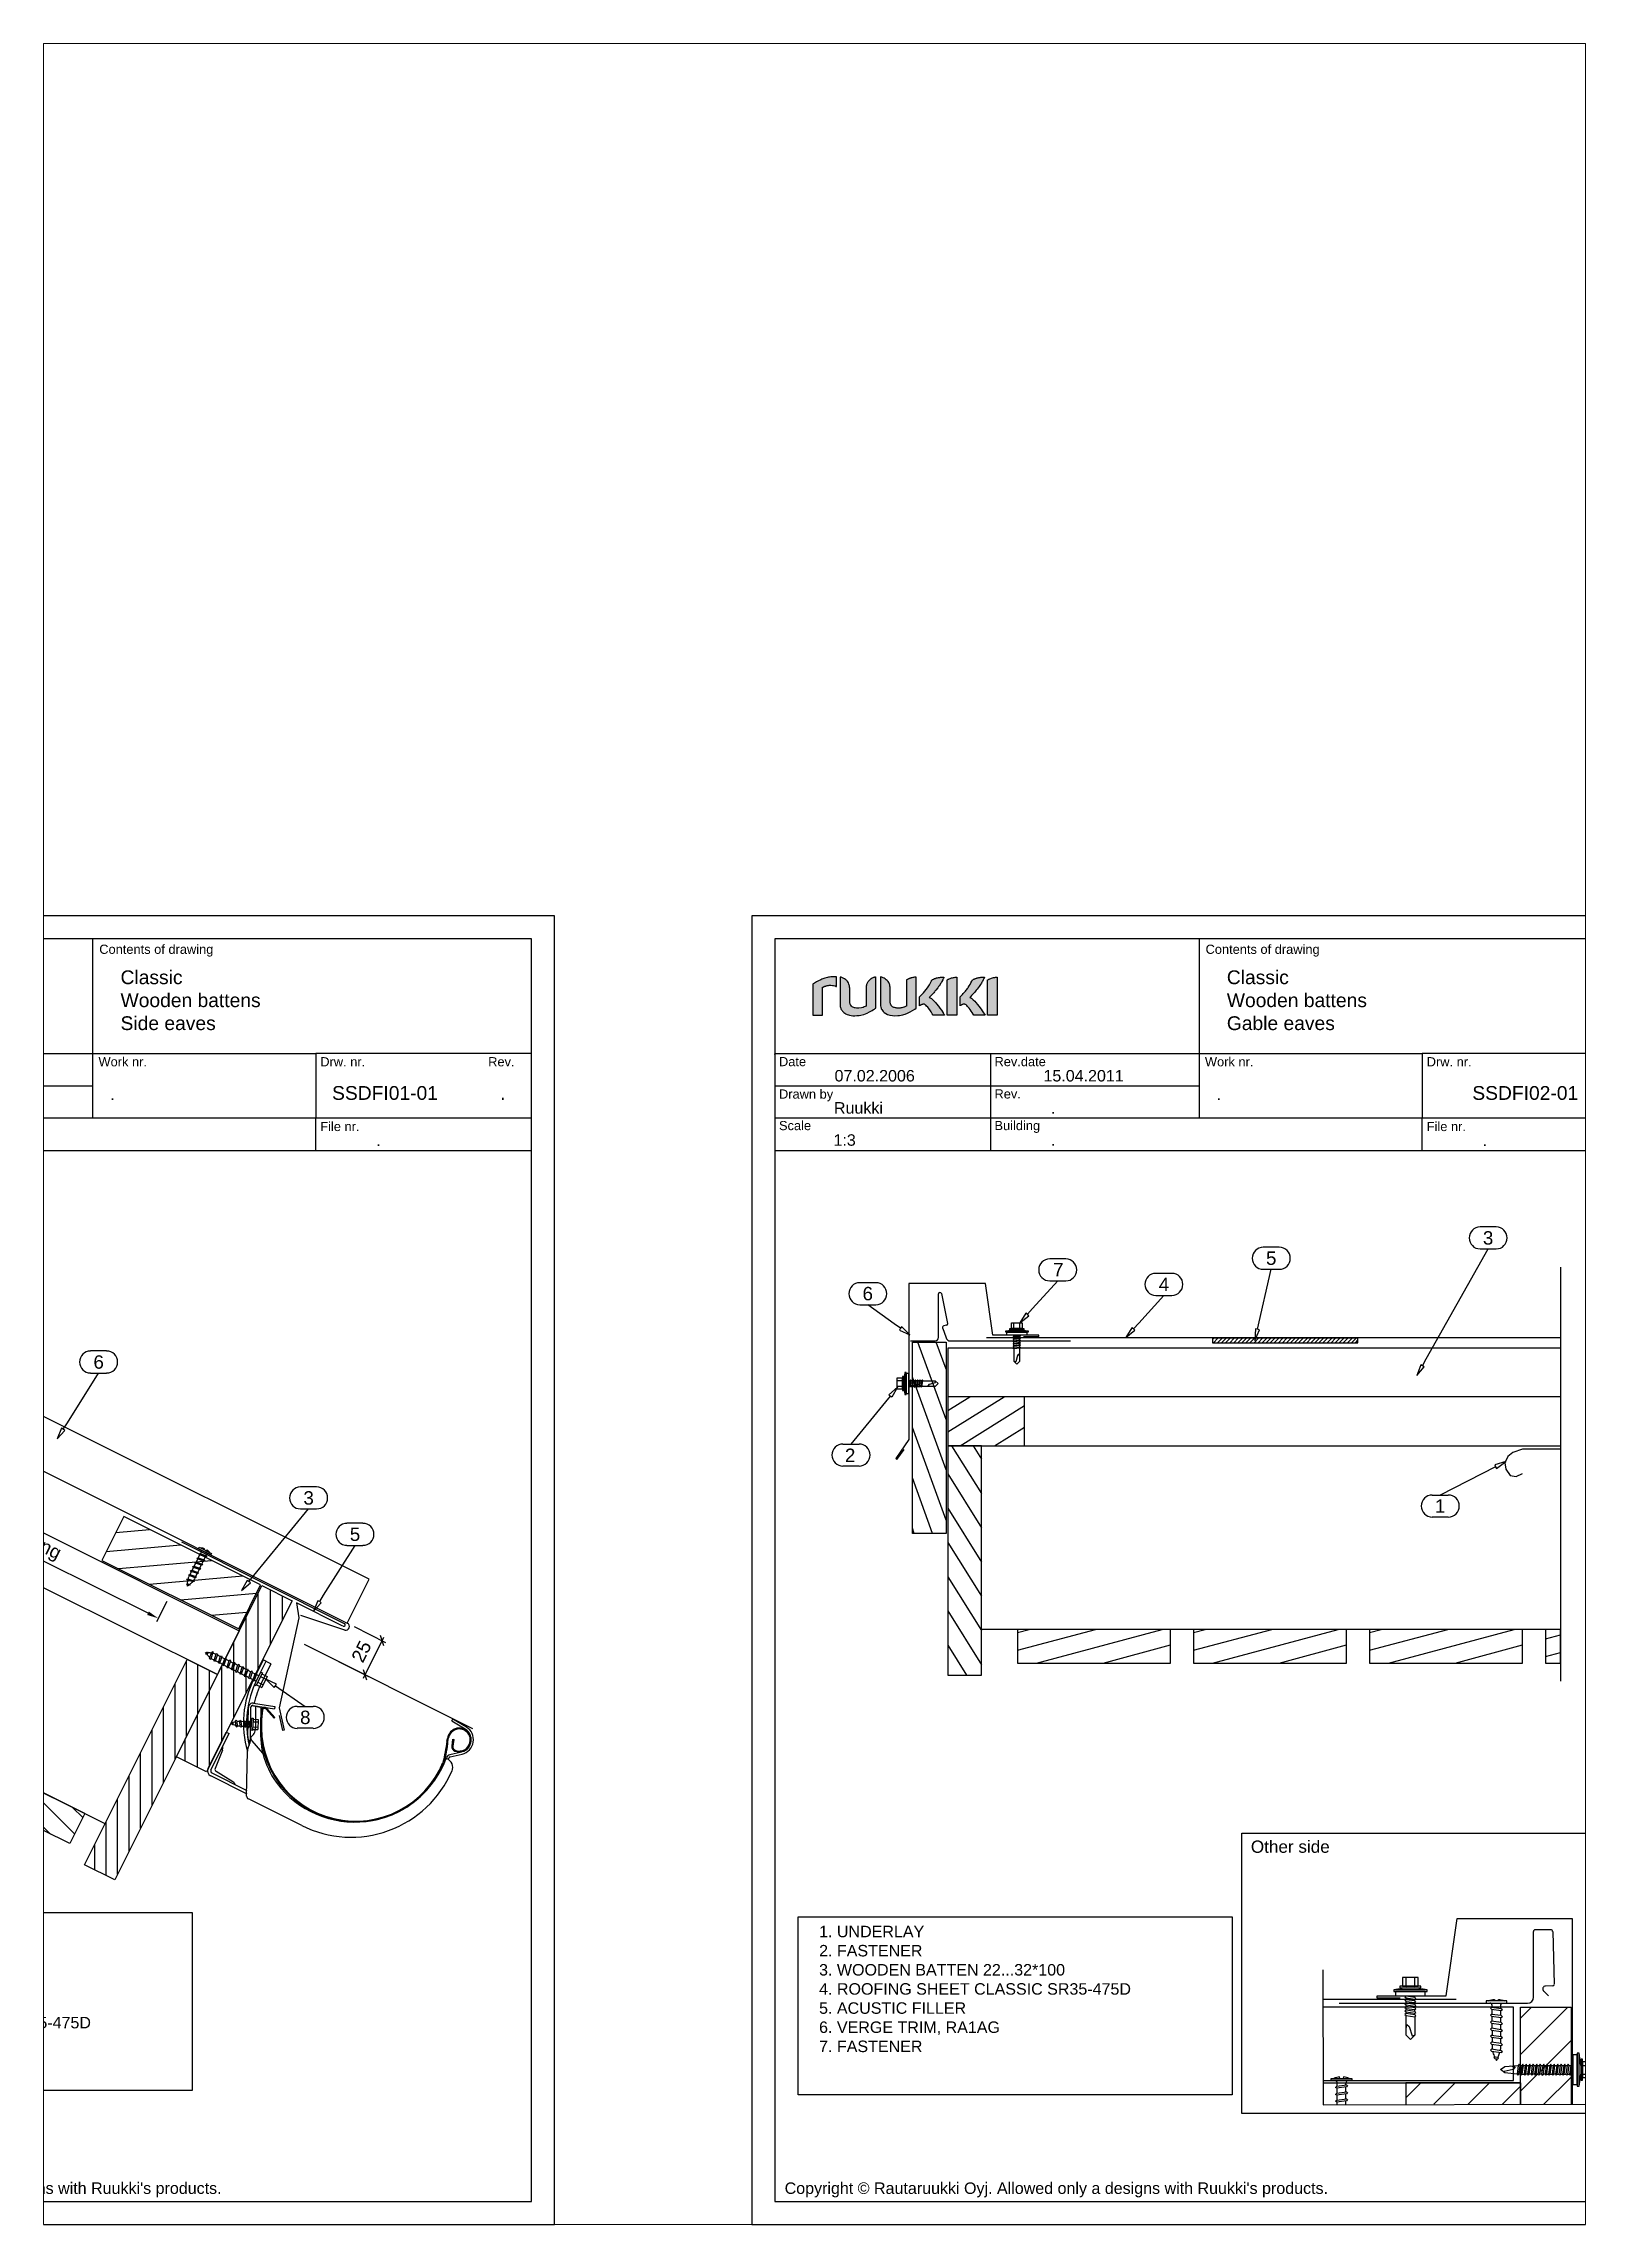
# Paper-space layout 'SRDFI02-03' of a CAD drawing. Extents: x -6 to 203, y -6 to 290.
# The model-space entities are those that its viewports show. They can reach past a viewport. Long polylines and large blocks are cut down to what shows.
import ezdxf
from ezdxf.enums import TextEntityAlignment as Align

# ---------------------------------------------------------------- set-up
doc = ezdxf.new("R2010")
doc.units = 0
doc.header["$LTSCALE"] = 50
doc.header["$PDSIZE"] = 50
doc.linetypes.add('PKL', pattern=[7, 3, -2, 0, -2])
doc.layers.get('0').update_dxf_attribs({"color": 1, "linetype": 'CONTINUOUS', "plot": 0})
for name, color, linetype in [('CLASSIC', 7, 'CONTINUOUS'), ('DET_RAAMIT', 7, 'CONTINUOUS'), ('RUUKKI', 7, 'CONTINUOUS')]:
    doc.layers.add(name, color=color, linetype=linetype)
doc.styles.add('arial', font='ARIAL.TTF')

psp = doc.layouts.new('SRDFI02-03')

msp = doc.modelspace()

# ---------------------------------------------------------------- texts
at = {"layer": 'DET_RAAMIT', "color": 3, "char_height": 9, "width": 79.464, "attachment_point": 1, "style": 'arial'}
for s, insert in [('{\\C2;SSDFI01-01}', (2957.8, -111.2)), ('{\\C2;SSDFI02-01}', (3702.8, -111.2))]:
    msp.add_mtext(s, dxfattribs=dict(at, insert=insert))
at = {"layer": 'RUUKKI', "color": 1, "style": 'arial'}
for s, p in [('Contents of drawing', (2805.7, -24.8)), ('Contents of drawing', (3528.5, -24.8)), ('Work nr.', (2805.2, -98.3)), ('Drw. nr.', (2950.1, -98.3)), ('Rev.', (3059.8, -98.3)), ('Date', (3249.8, -98.2)), ('Rev.date', (3390.6, -98.2)), ('Work nr.', (3528.1, -98.3)), ('Drw. nr.', (3673, -98.3)), ('Rev.', (3782.7, -98.3)), ('Drawn by', (3249.8, -119.4)), ('Rev.', (3390.6, -119.3)), ('File nr.', (2950.1, -140.6)), ('Scale', (3249.8, -140)), ('Building', (3390.6, -140)), ('File nr.', (3673, -140.6))]:
    msp.add_text(s, height=6, dxfattribs=at).set_placement(p)
at = {"layer": 'RUUKKI', "color": 2, "style": 'arial'}
for s, height, p in [('07.02.2006', 7.5, (3286.1, -108.2)), ('15.04.2011', 7.5, (3422.6, -108.2)), ('Ruukki', 7.5, (3285.7, -129.2)), ('1:3', 7.5, (3285.4, -150.2)), ('Other side', 8, (3558.1, -612.2))]:
    msp.add_text(s, height=height, dxfattribs=at).set_placement(p)
for s, p in [('3', (3713.1, -210.4)), ('7', (3432.3, -231.2)), ('5', (3571.4, -223.7)), ('4', (3501.3, -240.8)), ('6', (3307.8, -246.8)), ('6', (2805.3, -291.5)), ('2', (3296.3, -352.4)), ('3', (2942.5, -380.3)), ('1', (3681.8, -385.6)), ('5', (2972.8, -404.1)), ('8', (2940.3, -523.7))]:
    msp.add_text(s, height=8.75, dxfattribs=at).set_placement(p, align=Align.MIDDLE)
at = {"layer": 'RUUKKI', "color": 2, "width": 275.263, "attachment_point": 1, "style": 'arial'}
for s, insert, char_height in [('Classic\\PWooden battens\\PSide eaves', (2819.6, -35.6), 9), ('Classic\\PWooden battens\\PGable eaves', (3542.4, -35.6), 9), ('1. UNDERLAY\\P2. BATTEN, e.g. 32*50\\P3. WOODEN BATTEN 22...32*100\\P4. ACOUSTIC FILLER\\P5. EAVE FLASHING, RA1AEF\\P6. ROOFING SHEET CLASSIC SR35-475D\\P7. CLASSIC SCREW\\P8. FASTENER', (2596.5, -656.9), 7.5), ('1. UNDERLAY\\P2. FASTENER\\P3. WOODEN BATTEN 22...32*100\\P4. ROOFING SHEET CLASSIC SR35-475D\\P5. ACUSTIC FILLER\\P6. VERGE TRIM, RA1AG\\P7. FASTENER', (3276, -659.9), 7.5)]:
    msp.add_mtext(s, dxfattribs=dict(at, insert=insert, char_height=char_height))
at = {"layer": 'RUUKKI', "color": 3, "attachment_point": 1, "style": 'arial'}
for insert, char_height, width in [((2812.9, -112.8), 7.5, 101.747), ((3067.6, -111.2), 9, 16.3), ((3427.5, -121.7), 7.5, 63.701), ((3535.7, -112.8), 7.5, 101.747), ((2986.7, -142.9), 7.5, 63.701), ((3427.5, -142.7), 7.5, 220.505), ((3709.5, -142.9), 7.5, 63.701)]:
    msp.add_mtext('{\\C2;.}', dxfattribs=dict(at, insert=insert, char_height=char_height, width=width))
at = {"layer": 'RUUKKI', "color": 2, "char_height": 8.75, "attachment_point": 5, "style": 'arial'}
for s, insert, rotation in [('\\A1;200 - 300, batten spacing', (2717.9, -387.2), 333.4267), ('\\A1;25', (2977, -480.7), 63.4349)]:
    msp.add_mtext(s, dxfattribs=dict(at, insert=insert, rotation=rotation))
at = {"layer": 'RUUKKI', "color": 1, "char_height": 7.5, "width": 360.676, "attachment_point": 1, "style": 'arial'}
for insert in [(2530.6, -827.6), (3253.5, -827.6)]:
    msp.add_mtext("Copyright © Rautaruukki Oyj. Allowed only a designs with Ruukki's products.", dxfattribs=dict(at, insert=insert))

# ---------------------------------------------------------------- blocks, each defined once
blk = doc.blocks.new('A$C1F965381')
at = {"layer": 'RUUKKI', "color": 7}
for p, q in [((-6.2, 39.5), (-6.2, 63.9)), ((-4.3, 64.1), (-0.3, 44.6)), ((-1, 43.4), (-2.9, 43)), ((-24.6, 33.2), (-8.5, 33.2)), ((-6.2, 35.4), (-6.2, 39.5)), ((-3.6, 41.7), (-2.8, 39.5)), ((-2.8, 39.5), (-1, 34.6)), ((1.1, 33.2), (80, 33.2))]:
    blk.add_line(p, q, dxfattribs=at)
at = {"layer": 'RUUKKI', "color": 1}
blk.add_line((-25, 37.1), (-30.2, 42.4), dxfattribs=at)
at = {"layer": 'RUUKKI', "color": 7}
for centre, radius, start, end in [((-5.3, 63.9), 0.971, 11.7258, 180), ((-2.7, 42.1), 0.971, 101.8112, 200), ((-1.2, 44.4), 0.971, 281.8112, 11.7258), ((-8.5, 35.4), 2.23, 270, 0), ((1.1, 35.4), 2.23, 200, 270)]:
    blk.add_arc(centre, radius, start, end, dxfattribs=at)
blk = doc.blocks.new('A$C703A3AD1')
at = {"layer": 'RUUKKI', "color": 1}
for p, q in [((-227.2, -47.3), (-226.3, -46.4)), ((-132.2, -46.4), (-227.2, -46.4)), ((-227.2, -46.4), (-227.2, -49.4)), ((-227.2, -49.4), (-132.2, -49.4)), ((-226.7, -49.4), (-223.7, -46.4)), ((-224, -49.4), (-221, -46.4)), ((-221.3, -49.4), (-218.3, -46.4)), ((-218.7, -49.4), (-215.7, -46.4)), ((-216, -49.4), (-213, -46.4)), ((-213.4, -49.4), (-210.4, -46.4)), ((-210.7, -49.4), (-207.7, -46.4)), ((-208.1, -49.4), (-205.1, -46.4)), ((-205.4, -49.4), (-202.4, -46.4)), ((-202.8, -49.4), (-199.8, -46.4)), ((-200.1, -49.4), (-197.1, -46.4)), ((-197.5, -49.4), (-194.5, -46.4)), ((-194.8, -49.4), (-191.8, -46.4)), ((-192.2, -49.4), (-189.2, -46.4)), ((-189.5, -49.4), (-186.5, -46.4)), ((-186.9, -49.4), (-183.9, -46.4)), ((-184.2, -49.4), (-181.2, -46.4)), ((-181.6, -49.4), (-178.6, -46.4)), ((-178.9, -49.4), (-175.9, -46.4)), ((-176.3, -49.4), (-173.3, -46.4)), ((-173.6, -49.4), (-170.6, -46.4)), ((-171, -49.4), (-168, -46.4)), ((-168.3, -49.4), (-165.3, -46.4)), ((-165.7, -49.4), (-162.7, -46.4)), ((-163, -49.4), (-160, -46.4)), ((-160.4, -49.4), (-157.4, -46.4)), ((-157.7, -49.4), (-154.7, -46.4)), ((-155.1, -49.4), (-152.1, -46.4)), ((-152.4, -49.4), (-149.4, -46.4)), ((-149.8, -49.4), (-146.8, -46.4)), ((-147.1, -49.4), (-144.1, -46.4)), ((-144.4, -49.4), (-141.4, -46.4)), ((-141.8, -49.4), (-138.8, -46.4)), ((-139.1, -49.4), (-136.1, -46.4)), ((-136.5, -49.4), (-133.5, -46.4)), ((-133.8, -49.4), (-132.2, -47.8)), ((-132.2, -49.4), (-132.2, -46.4))]:
    blk.add_line(p, q, dxfattribs=at)
blk = doc.blocks.new('A$C74763AD8')
at = {"layer": 'RUUKKI', "color": 2}
for p, q in [((-115, 0), (-115, -22)), ((-15, 0), (-115, 0)), ((-15, -22), (-15, 0)), ((-115, -22), (-15, -22))]:
    blk.add_line(p, q, dxfattribs=at)
at = {"layer": 'RUUKKI', "color": 1}
for p, q in [((-115, -2), (-107.4, 0)), ((-115, -13.7), (-63.9, 0)), ((-102.6, -22), (-20.5, 0)), ((-59.1, -22), (-15, -10.2)), ((-15.6, -22), (-15, -21.8))]:
    blk.add_line(p, q, dxfattribs=at)
blk = doc.blocks.new('A$C458330FE')
at = {"color": 2}
blk.add_lwpolyline([(0, 0), (22, 0), (22, 150), (0, 150)], close=True, dxfattribs=at)
at = {"layer": 'CLASSIC', "color": 1}
for p, q in [((2.5, 150), (22, 118.8)), ((16.5, 150), (22, 141.2)), ((0, 131.6), (22, 96.4)), ((0, 109.2), (22, 74)), ((0, 86.8), (22, 51.6)), ((0, 64.4), (22, 29.2)), ((0, 42), (22, 6.8)), ((0, 19.6), (12.2, 0))]:
    blk.add_line(p, q, dxfattribs=at)
blk = doc.blocks.new('A$C25D55FEC')
at = {"color": 2}
blk.add_lwpolyline([(0, 0), (50, 0), (50, 32), (0, 32)], close=True, dxfattribs=at)
at = {"layer": 'CLASSIC', "color": 1}
for p, q in [((0, 23), (14.4, 32)), ((0, 9), (36.8, 32)), ((8, 0), (50, 26.2)), ((30.4, 0), (50, 12.2))]:
    blk.add_line(p, q, dxfattribs=at)
blk = doc.blocks.new('A$C7DE65E6B')
at = {"layer": 'RUUKKI', "color": 2}
for p, q in [((9.7, 22), (0, 22)), ((0, 22), (0, 0)), ((0, 0), (9.7, 0))]:
    blk.add_line(p, q, dxfattribs=at)
at = {"layer": 'RUUKKI', "color": 1}
for p, q in [((0, 15.8), (9.7, 18.4)), ((0, 4.2), (9.7, 6.8))]:
    blk.add_line(p, q, dxfattribs=at)
blk = doc.blocks.new('A$C10123917')
at = {"layer": 'RUUKKI', "color": 2}
for p, q in [((-23.1, 130), (-23.1, 255)), ((-23.1, 255), (-1.1, 255)), ((-1.1, 255), (-1.1, 130)), ((-1.1, 130), (-23.1, 130))]:
    blk.add_line(p, q, dxfattribs=at)
at = {"layer": 'RUUKKI', "color": 1}
for p, q in [((-1.1, 204.5), (-19.5, 255)), ((-1.1, 237.4), (-7.5, 255)), ((-1.1, 171.6), (-23.1, 232)), ((-1.1, 138.7), (-23.1, 199.1)), ((-9.9, 130), (-23.1, 166.3)), ((-21.9, 130), (-23.1, 133.4))]:
    blk.add_line(p, q, dxfattribs=at)
blk = doc.blocks.new('A$C0F3174F2')
at = {"layer": 'RUUKKI', "color": 1}
for p, q in [((5.3, 22.4), (0, 21.7)), ((14.5, 21.7), (0, 21.7)), ((0, 21.7), (0, 20.9)), ((0, 20.9), (14.5, 20.9)), ((13.7, 20.9), (0.8, 20.9)), ((0.8, 20.9), (0.8, 19)), ((0.8, 19), (13.7, 19)), ((11.8, 23.2), (2.7, 23.2)), ((2.7, 23.2), (2.7, 22.4)), ((2.7, 22.4), (11.8, 22.4)), ((10.7, 27), (3.8, 27)), ((3.8, 27), (3.8, 23.2)), ((3.8, 23.2), (10.7, 23.2)), ((5.3, 18.8), (4.8, 18.5)), ((4.8, 18.5), (5.3, 18.1)), ((5.3, 17.3), (4.8, 17)), ((4.8, 17), (5.3, 16.6)), ((5.3, 15.8), (4.8, 15.5)), ((4.8, 15.5), (5.3, 15)), ((5.3, 14.3), (4.8, 14)), ((5.3, 23.2), (5.3, 27)), ((5.3, 18.8), (5.3, 19)), ((9.1, 18.3), (5.3, 18.8)), ((5.3, 17.3), (5.3, 18.1)), ((5.3, 18.1), (9.1, 17.6)), ((9.1, 16.8), (5.3, 17.3)), ((5.3, 15.8), (5.3, 16.6)), ((5.3, 16.6), (9.1, 16)), ((9.1, 15.3), (5.3, 15.8)), ((5.3, 14.3), (5.3, 15)), ((5.3, 15), (9.1, 14.5)), ((9.1, 13.7), (5.3, 14.3)), ((9.1, 23.2), (9.1, 27)), ((14.5, 21.7), (9.1, 22.4)), ((9.1, 18.3), (9.1, 19)), ((9.6, 17.9), (9.1, 18.3)), ((9.1, 17.6), (9.6, 17.9)), ((9.1, 16.8), (9.1, 17.6)), ((9.6, 16.3), (9.1, 16.8)), ((9.1, 16), (9.6, 16.3)), ((9.1, 15.3), (9.1, 16)), ((9.6, 14.8), (9.1, 15.3)), ((9.1, 14.5), (9.6, 14.8)), ((9.1, 13.7), (9.1, 14.5)), ((10.7, 23.2), (10.7, 27)), ((11.8, 22.4), (11.8, 23.2)), ((13.7, 19), (13.7, 20.9)), ((14.5, 20.9), (14.5, 21.7)), ((4.8, 14), (5.3, 13.5)), ((5.3, 12.8), (4.8, 12.4)), ((4.8, 12.4), (5.3, 12)), ((5.3, 11.2), (4.8, 10.9)), ((4.8, 10.9), (5.3, 10.5)), ((5.3, 12.8), (5.3, 13.5)), ((5.3, 13.5), (9.1, 13)), ((9.1, 12.2), (5.3, 12.8)), ((5.3, 11.2), (5.3, 12)), ((5.3, 12), (9.1, 11.5)), ((5.3, 11.2), (5.3, 11.4)), ((9.1, 10.7), (5.3, 11.2)), ((5.3, 10.5), (9.1, 9.9)), ((5.3, 1.9), (5.3, 10.5)), ((5.3, 4.6), (5.7, 6.5)), ((7.2, 0), (5.3, 1.9)), ((5.7, 6.5), (6.8, 5.6)), ((6.8, 5.6), (8, 1.6)), ((9.1, 1.9), (7.2, 0)), ((8, 1.6), (9, 1.8)), ((9.6, 13.3), (9.1, 13.7)), ((9.1, 13), (9.6, 13.3)), ((9.1, 12.2), (9.1, 13)), ((9.6, 11.8), (9.1, 12.2)), ((9.1, 11.5), (9.6, 11.8)), ((9.1, 10.7), (9.1, 11.5)), ((9.1, 10.8), (9.1, 10.7)), ((9.6, 10.2), (9.1, 10.7)), ((9.1, 9.9), (9.6, 10.2)), ((9.1, 9.9), (9.1, 1.9))]:
    blk.add_line(p, q, dxfattribs=at)
blk = doc.blocks.new('A$C711058EC')
at = {"layer": 'RUUKKI', "color": 2}
for p, q in [((-24.8, 0.5), (-31, -1.7)), ((0, 0.5), (-24.8, 0.5)), ((-34.3, -4.4), (-36.3, -8.5)), ((-36.3, -8.5), (-35.7, -12.6)), ((-35.7, -12.6), (-32.8, -16.7)), ((-31, -1.7), (-34.3, -4.4)), ((-32.8, -16.7), (-28.8, -17.5)), ((-28.8, -17.5), (-24.8, -15.4))]:
    blk.add_line(p, q, dxfattribs=at)
blk = doc.blocks.new('A$C0127503F')
at = {"layer": 'RUUKKI', "color": 1}
for p, q in [((-33.5, -44.2), (-33.5, -38.5)), ((-27.8, -44.2), (-27.8, -38.5)), ((-33.5, -45.3), (-41.5, -46.5)), ((-33.5, -50.7), (-33.5, -50.5)), ((-33.5, -53), (-33.5, -51.8)), ((-33.5, -55.3), (-33.5, -54.1)), ((-33.5, -57.5), (-33.5, -56.4)), ((-19.8, -46.5), (-27.8, -45.3)), ((-27.8, -51.5), (-27.8, -50.5)), ((-27.8, -53.8), (-27.8, -52.6)), ((-27.8, -56.1), (-27.8, -54.9)), ((-33.5, -59.8), (-33.5, -58.7)), ((-33.5, -62.1), (-33.5, -61)), ((-27.8, -58.3), (-27.8, -57.2)), ((-27.8, -60.6), (-27.8, -59.5)), ((-27.8, -62.9), (-27.8, -61.8))]:
    blk.add_line(p, q, dxfattribs=at)
for points in [[(-25.5, -44.2), (-25.5, -38.5), (-35.8, -38.5), (-35.8, -44.2)], [(-19.8, -47.6), (-19.8, -46.5), (-41.5, -46.5), (-41.5, -47.6)], [(-21, -50.5), (-21, -47.6), (-40.4, -47.6), (-40.4, -50.5)], [(-23.8, -45.3), (-23.8, -44.2), (-37.5, -44.2), (-37.5, -45.3)], [(-27.1, -52.2), (-27.8, -51.5), (-33.5, -50.7), (-34.3, -51.1), (-33.5, -51.8), (-27.8, -52.6)], [(-27.1, -54.5), (-27.8, -53.8), (-33.5, -53), (-34.3, -53.4), (-33.5, -54.1), (-27.8, -54.9)], [(-27.1, -56.7), (-27.8, -56.1), (-33.5, -55.3), (-34.3, -55.7), (-33.5, -56.4), (-27.8, -57.2)], [(-27.1, -59), (-27.8, -58.3), (-33.5, -57.5), (-34.3, -58), (-33.5, -58.7), (-27.8, -59.5)], [(-27.1, -61.3), (-27.8, -60.6), (-33.5, -59.8), (-34.3, -60.3), (-33.5, -61), (-27.8, -61.8)], [(-27.1, -63.6), (-27.8, -62.9), (-33.5, -62.1), (-34.3, -62.6), (-33.5, -63.3), (-27.8, -64.1)]]:
    blk.add_lwpolyline(points, close=True, dxfattribs=at)
for points in [[(-33.5, -62.1), (-33.5, -61.9)], [(-27.8, -64.1), (-27.8, -76.1), (-30.7, -79), (-33.5, -76.1), (-33.5, -63.3)], [(-33.5, -72.1), (-33, -69.2), (-31.4, -70.6), (-29.5, -76.6), (-28, -76.2)], [(-27.8, -62.7), (-27.8, -62.9)]]:
    blk.add_lwpolyline(points, dxfattribs=at)
blk = doc.blocks.new('A$C5EA47DC6')
at = {"layer": 'RUUKKI', "color": 7}
for p, q in [((-25.2, -51.4), (-25.2, -8.5)), ((-24, -7.2), (-14, -7.2)), ((-12.7, -8.5), (-11.7, -42.9)), ((-152.3, -55.2), (-145.8, -55.2)), ((-145.8, -55.2), (-117.9, -55.2)), ((-117.9, -55.2), (-29.1, -55.2)), ((-18.6, -47.3), (-15.5, -50.4)), ((-12.6, -43.9), (-17.4, -44.1))]:
    blk.add_line(p, q, dxfattribs=at)
for centre, radius, start, end in [((-24, -8.5), 1.24, 90, 180), ((-14, -8.5), 1.24, 1.339, 90), ((-29.1, -51.4), 3.86, 270, 360), ((-17.3, -46), 1.89, 92.2765, 226.339), ((-12.7, -43), 0.946, 272.2765, 1.9487)]:
    blk.add_arc(centre, radius, start, end, dxfattribs=at)
blk = doc.blocks.new('A$C745E1CA1')
at = {"layer": 'RUUKKI', "color": 1}
for p, q in [((22.7, -62.6), (22.7, -59.3)), ((22.7, -67.2), (22.7, -63.9)), ((22.7, -71.7), (22.7, -68.4)), ((28.4, -63.4), (28.4, -60.1)), ((28.4, -68), (28.4, -64.7)), ((28.4, -72.5), (28.4, -69.2))]:
    blk.add_line(p, q, dxfattribs=at)
for points in [[(32.3, -53.7), (18.8, -53.7), (18.8, -55.2), (32.3, -55.2)], [(21.6, -58.5), (22.4, -59.2), (28.7, -60.1), (29.6, -59.6), (28.7, -58.9), (22.4, -58)], [(21.6, -63.1), (22.4, -63.8), (28.7, -64.7), (29.6, -64.2), (28.7, -63.4), (22.4, -62.6)], [(21.6, -67.6), (22.4, -68.4), (28.7, -69.3), (29.6, -68.8), (28.7, -68), (22.4, -67.1)], [(21.6, -72.2), (22.4, -73), (28.7, -73.8), (29.6, -73.3), (28.7, -72.6), (22.4, -71.7)], [(21.6, -76.8), (22.4, -77.5), (28.7, -78.4), (29.6, -77.9), (28.7, -77.2), (22.4, -76.3)], [(21.6, -81.4), (22.4, -82.1), (28.7, -83), (29.6, -82.5), (28.7, -81.7), (22.4, -80.8)], [(21.6, -85.9), (22.4, -86.7), (28.6, -87.5), (29.5, -87), (28.6, -86.3), (22.4, -85.4)], [(23.9, -90.8), (24.5, -91.4), (26.4, -91.6), (27, -91.3), (26.4, -90.7), (24.5, -90.5)]]:
    blk.add_lwpolyline(points, close=True, dxfattribs=at)
for points in [[(20.6, -53.7, -0.08871), (24.2, -52.8), (24.5, -53.7)], [(22.7, -58), (22.7, -56.7, 0.414214), (21.2, -55.2)], [(26.6, -53.7), (26.9, -52.8, -0.08871), (30.5, -53.7, -0.082321)], [(28.4, -58.8), (28.4, -56.7, -0.414214), (29.9, -55.2)], [(22.7, -82.1), (22.7, -83.4, 0.035659), (22.8, -85.5, 0.035659)], [(28.1, -86.2, 0.048189), (28.4, -83.4), (28.4, -82.9)], [(23.1, -86.8, 0.053388), (24.1, -89.8), (24.5, -90.5)], [(26.5, -90.8), (26.9, -89.8, 0.041911), (27.8, -87.4)]]:
    blk.add_lwpolyline(points, format="xyb", dxfattribs=at)
for points in [[(22.7, -68.6), (22.7, -68.4)], [(28.4, -69.2), (28.4, -69.4)], [(22.7, -73), (22.7, -76.3)], [(22.7, -77.6), (22.7, -80.9)], [(22.7, -82.1), (22.7, -83.4)], [(28.4, -77.1), (28.4, -73.8)], [(28.4, -81.7), (28.4, -78.4)], [(28.4, -83.4), (28.4, -82.9)], [(24.9, -91.4), (25.5, -92.7)], [(25.5, -92.7), (26.1, -91.6)]]:
    blk.add_lwpolyline(points, dxfattribs=at)
blk = doc.blocks.new('A$C4505768C')
at = {"layer": 'RUUKKI', "color": 1}
for p, q in [((-5.6, 25.4), (-6.7, 33.4)), ((-43.8, 19.7), (-42.6, 19.7)), ((-43, 25.4), (-41.8, 25.4)), ((-27.8, 19.7), (-26.6, 19.7)), ((-25.5, 19.7), (-24.3, 19.7)), ((-20.9, 19.7), (-19.8, 19.7)), ((-18.6, 19.7), (-17.5, 19.7)), ((-16.3, 19.7), (-15.2, 19.7)), ((-14, 19.7), (-12.9, 19.7)), ((-11.8, 19.7), (-10.7, 19.7)), ((-11, 25.4), (-10.7, 25.4)), ((-6.7, 11.7), (-5.6, 19.7)), ((-4.4, 25.4), (1.3, 25.4)), ((-4.4, 19.7), (1.3, 19.7))]:
    blk.add_line(p, q, dxfattribs=at)
for points in [[(-10.7, 12.9), (-7.9, 12.9), (-7.9, 32.3), (-10.7, 32.3)], [(-7.9, 11.7), (-6.7, 11.7), (-6.7, 33.4), (-7.9, 33.4)], [(-5.6, 15.7), (-4.4, 15.7), (-4.4, 29.4), (-5.6, 29.4)], [(-46.7, 19), (-46, 19.7), (-45.2, 25.4), (-45.7, 26.2), (-46.4, 25.4), (-47.2, 19.7)], [(-44.4, 19), (-43.8, 19.7), (-43, 25.4), (-43.4, 26.2), (-44.1, 25.4), (-44.9, 19.7)], [(-42.2, 19), (-41.5, 19.7), (-40.7, 25.4), (-41.1, 26.2), (-41.8, 25.4), (-42.6, 19.7)], [(-39.9, 19), (-39.2, 19.7), (-38.4, 25.4), (-38.8, 26.2), (-39.5, 25.4), (-40.3, 19.7)], [(-37.6, 19), (-36.9, 19.7), (-36.1, 25.4), (-36.6, 26.2), (-37.2, 25.4), (-38, 19.7)], [(-35.3, 19), (-34.6, 19.7), (-33.8, 25.4), (-34.3, 26.2), (-35, 25.4), (-35.8, 19.7)], [(-33, 19), (-32.3, 19.7), (-31.5, 25.4), (-32, 26.2), (-32.7, 25.4), (-33.5, 19.7)], [(-30.7, 19), (-30, 19.7), (-29.2, 25.4), (-29.7, 26.2), (-30.4, 25.4), (-31.2, 19.7)], [(-28.4, 19), (-27.8, 19.7), (-27, 25.4), (-27.4, 26.2), (-28.1, 25.4), (-28.9, 19.7)], [(-26.2, 19), (-25.5, 19.7), (-24.7, 25.4), (-25.1, 26.2), (-25.8, 25.4), (-26.6, 19.7)], [(-23.9, 19), (-23.2, 19.7), (-22.4, 25.4), (-22.8, 26.2), (-23.5, 25.4), (-24.3, 19.7)], [(-21.6, 19), (-20.9, 19.7), (-20.1, 25.4), (-20.6, 26.2), (-21.2, 25.4), (-22, 19.7)], [(-19.3, 19), (-18.6, 19.7), (-17.8, 25.4), (-18.3, 26.2), (-19, 25.4), (-19.8, 19.7)], [(-17, 19), (-16.3, 19.7), (-15.5, 25.4), (-16, 26.2), (-16.7, 25.4), (-17.5, 19.7)], [(-14.7, 19), (-14, 19.7), (-13.2, 25.4), (-13.7, 26.2), (-14.4, 25.4), (-15.2, 19.7)], [(-12.4, 19), (-11.8, 19.7), (-11, 25.4), (-11.4, 26.2), (-12.1, 25.4), (-12.9, 19.7)], [(-4.4, 17.4), (1.3, 17.4), (1.3, 27.7), (-4.4, 27.7)]]:
    blk.add_lwpolyline(points, close=True, dxfattribs=at)
for points in [[(-47.2, 19.7), (-55.2, 20.5), (-58.1, 22.6), (-55.2, 24.7), (-46.4, 25.4)], [(-51.2, 25), (-48.4, 24.4), (-49.7, 22.8), (-55.7, 21.4), (-55.4, 20.6)], [(-44.9, 19.7), (-46, 19.7)], [(-45.2, 25.4), (-44.1, 25.4)], [(-40.3, 19.7), (-41.5, 19.7)], [(-40.7, 25.4), (-39.5, 25.4)], [(-38, 19.7), (-39.2, 19.7)], [(-38.4, 25.4), (-37.2, 25.4)], [(-35.8, 19.7), (-36.9, 19.7)], [(-36.1, 25.4), (-35, 25.4)], [(-33.5, 19.7), (-34.6, 19.7)], [(-33.8, 25.4), (-32.7, 25.4)], [(-31.2, 19.7), (-32.3, 19.7)], [(-31.5, 25.4), (-30.4, 25.4)], [(-28.9, 19.7), (-30, 19.7)], [(-29.2, 25.4), (-28.1, 25.4)], [(-27, 25.4), (-25.8, 25.4)], [(-24.7, 25.4), (-23.5, 25.4)], [(-22, 19.7), (-23.2, 19.7)], [(-22.4, 25.4), (-21.2, 25.4)], [(-20.1, 25.4), (-19, 25.4)], [(-17.8, 25.4), (-16.7, 25.4)], [(-15.5, 25.4), (-14.4, 25.4)], [(-13.2, 25.4), (-12.1, 25.4)]]:
    blk.add_lwpolyline(points, dxfattribs=at)
blk = doc.blocks.new('A$C56FA65C1')
at = {"layer": 'RUUKKI', "color": 1}
for p, q in [((-44.9, 56.3), (-37.8, 63.4)), ((-44.9, 32.4), (-13.9, 63.4)), ((-44.9, 8.6), (-11.9, 41.6)), ((-29.6, 0), (-11.9, 17.7))]:
    blk.add_line(p, q, dxfattribs=at)
at = {"layer": 'RUUKKI', "color": 2}
for p, q in [((-44.9, 0), (-44.9, 63.4)), ((-44.9, 63.4), (-11.9, 63.4)), ((-11.9, 63.4), (-11.9, 0))]:
    blk.add_line(p, q, dxfattribs=at)
blk = doc.blocks.new('A$C148F0554')
at = {"layer": 'RUUKKI', "color": 1}
for p, q in [((-61.8, -18.5), (-52, -8.7)), ((-43.5, -22.6), (-29.6, -8.7)), ((-21, -22.6), (-7.1, -8.7)), ((1.4, -22.6), (13.2, -10.8))]:
    blk.add_line(p, q, dxfattribs=at)
at = {"layer": 'RUUKKI', "color": 2}
for p, q in [((13.2, -8.7), (-61.8, -8.7)), ((-61.8, -8.7), (-61.8, -22.6)), ((-61.8, -8.7), (13.2, -8.7)), ((13.2, -22.6), (13.2, -8.7)), ((13.2, -8.7), (13.2, -22.7))]:
    blk.add_line(p, q, dxfattribs=at)
blk = doc.blocks.new('A$C525B7EEE')
at = {"layer": 'RUUKKI', "color": 1}
for p, q in [((5.3, 17.2), (18.8, 17.2)), ((5.3, 15.7), (5.3, 17.2)), ((18.8, 15.7), (5.3, 15.7)), ((11, 17.2), (10.7, 18.2)), ((13.4, 18.2), (13.1, 17.2)), ((18.8, 17.2), (18.8, 15.7)), ((8, 11.3), (8.9, 12.1)), ((8.9, 10.8), (8, 11.3)), ((8, 6.7), (8.9, 7.5)), ((8.9, 6.2), (8, 6.7)), ((8, 2.2), (8.9, 2.9)), ((8.9, 1.7), (8, 2.2)), ((8.9, 12.1), (15.2, 13)), ((15.2, 11.7), (8.9, 10.8)), ((8.9, 7.5), (15.2, 8.4)), ((15.2, 7.1), (8.9, 6.2)), ((8.9, 2.9), (15.2, 3.8)), ((15.2, 2.6), (8.9, 1.7)), ((9.2, 12.1), (9.2, 14.2)), ((9.2, 7.5), (9.2, 10.9)), ((9.2, 3), (9.2, 6.3)), ((9.2, 1.7), (9.2, 1.6)), ((9.2, 0.3), (9.2, 1.7)), ((14.9, 12.9), (14.9, 14.2)), ((14.9, 8.3), (14.9, 11.7)), ((14.9, 3.8), (14.9, 7.1)), ((14.9, 2.4), (14.9, 2.5)), ((14.9, 0.3), (14.9, 2.5)), ((15.2, 13), (15.9, 12.5)), ((15.9, 12.5), (15.2, 11.7)), ((15.2, 8.4), (15.9, 7.9)), ((15.9, 7.9), (15.2, 7.1)), ((15.2, 3.8), (15.9, 3.3)), ((15.9, 3.3), (15.2, 2.6))]:
    blk.add_line(p, q, dxfattribs=at)
for centre, radius, start, end in [((11.7, 7.6), 10.6, 95.3034, 115.5812), ((7.7, 14.2), 1.5, 0, 90), ((12.4, 7.6), 10.6, 64.4188, 84.6966), ((16.4, 14.2), 1.5, 90, 180)]:
    blk.add_arc(centre, radius, start, end, dxfattribs=at)
blk = doc.blocks.new('ruukki_dwg')
at = {"layer": 'RUUKKI'}
for points in [[(-27.9, 99.7), (-27.9, 57.3), (-14.6, 57.3), (-14.6, 95.4), (-14, 95.7), (-13.7, 95.9), (-13.4, 96), (-13.1, 96.2), (-12.8, 96.3), (-12.5, 96.4), (-12.1, 96.6), (-11.5, 96.8), (-11.1, 96.9), (-10.8, 97), (-10.4, 97.1), (-10.1, 97.2), (-9.8, 97.3), (-9.1, 97.5), (-8.4, 97.6), (-7.4, 97.8), (-6.7, 97.9), (-5.8, 98.1), (-4.9, 98.1), (-3.3, 98.1), (-1.1, 98), (0.3, 97.8), (2.3, 97.3), (3.8, 96.6), (4.2, 96.4), (4.3, 96.4), (4.4, 96.4), (4.4, 96.4), (4.4, 109.6), (4.2, 109.7), (3.9, 109.7), (3.7, 109.7), (2.4, 109.7), (1.3, 109.7), (0.1, 109.7), (-1, 109.6), (-2.1, 109.5), (-3.6, 109.4), (-5.1, 109.2), (-6.5, 109), (-7.8, 108.8), (-9.9, 108.3), (-11.5, 107.8), (-13, 107.3), (-14.2, 106.9), (-15.4, 106.4), (-16.9, 105.7), (-18.1, 105.2), (-19.4, 104.5), (-23, 102.6), (-25.5, 101.1), (-26.5, 100.5), (-27.3, 100), (-27.6, 99.9), (-27.9, 99.7)], [(9.1, 109.3), (9.1, 72.2), (9.1, 70.8), (9.3, 69.4), (9.6, 68.1), (10, 66.9), (10.3, 66.1), (10.7, 65.4), (11.1, 64.6), (11.8, 63.6), (12.3, 63), (13.4, 61.8), (14.3, 61), (15.6, 60.1), (16.6, 59.4), (18.1, 58.7), (18.9, 58.3), (20.4, 57.8), (22.1, 57.3), (24.2, 56.9), (26.3, 56.7), (29.3, 56.7), (32, 56.9), (35, 57.2), (37.3, 57.6), (41.4, 58.6), (45.8, 60.2), (49.1, 61.9), (51.7, 63.3), (53, 64), (54.8, 65.1), (56, 65.8), (56.9, 66.4), (57.6, 66.9), (57.8, 67), (57.8, 88.2), (57.8, 109.5), (57.1, 109.3), (56.5, 109.1), (55.8, 108.9), (55.5, 108.8), (54.8, 108.6), (53.9, 108.2), (52.7, 107.7), (51.6, 107), (50.5, 106.3), (49.9, 105.9), (49.2, 105.2), (48.7, 104.8), (48.1, 104.1), (47.6, 103.6), (47.2, 103.1), (46.9, 102.5), (46.5, 102), (46.3, 101.7), (45.9, 100.8), (45.3, 99.2), (45, 98.2), (44.8, 97.1), (44.6, 96), (44.6, 95.3), (44.6, 94.5), (44.6, 69.8), (43.4, 69.2), (42.1, 68.7), (40.4, 68.1), (38.4, 67.6), (34.6, 67.1), (33.3, 67.1), (31.3, 67.2), (29.8, 67.4), (28.7, 67.6), (27.7, 67.9), (26.7, 68.3), (25.4, 69), (24.6, 69.8), (23.7, 70.9), (23.2, 71.7), (22.8, 72.7), (22.5, 73.7), (22.4, 74.3), (22.3, 74.9), (22.3, 75.6), (22.3, 76.2), (22.3, 76.6), (22.3, 94.3), (22.2, 95.5), (22, 97.3), (21.7, 98.4), (21.3, 99.7), (20.6, 101.2), (19.6, 102.9), (19, 103.7), (18.6, 104.1), (17.9, 104.9), (16.9, 105.7), (16.4, 106.1), (15.3, 106.8), (14.1, 107.5), (13.2, 107.9), (12.3, 108.3), (11.4, 108.7), (10.7, 108.9), (10.1, 109.1), (9.7, 109.1), (9.4, 109.2), (9.1, 109.3)], [(64, 109.5), (64, 72.2), (64, 71.3), (64.1, 70.3), (64.4, 68.5), (64.8, 67.3), (65.2, 66.1), (65.8, 65), (66.7, 63.6), (67.7, 62.4), (69.2, 61), (71.2, 59.6), (73.8, 58.3), (77, 57.3), (80.3, 56.8), (83.6, 56.7), (87.5, 56.9), (89.9, 57.2), (92.2, 57.6), (94.3, 58.1), (95.9, 58.5), (97.4, 59), (101, 60.4), (104.3, 62), (107.6, 63.8), (110.6, 65.7), (112.6, 67), (112.6, 109.2), (112.2, 109.2), (111.7, 109.1), (111.2, 109.1), (110.8, 109.1), (110.1, 109), (109.1, 108.8), (108.6, 108.7), (108.1, 108.6), (106.5, 108.2), (105.8, 108.1), (105.1, 107.9), (104.5, 107.7), (104.2, 107.6), (104, 107.5), (103.4, 107.3), (103.1, 107.2), (102.6, 107), (102.2, 106.8), (101.7, 106.6), (100.8, 106.1), (100.3, 105.8), (100, 105.6), (99.7, 105.5), (99.5, 105.3), (99.5, 69.8), (98.9, 69.5), (98, 69.1), (97.3, 68.8), (96.3, 68.4), (95.6, 68.2), (94.6, 67.9), (92.9, 67.5), (91.9, 67.3), (90.7, 67.2), (89.8, 67.1), (88.5, 67.1), (87.2, 67.1), (86.2, 67.2), (85.3, 67.3), (84.4, 67.4), (83.3, 67.7), (82.3, 68), (81.2, 68.5), (80.5, 68.9), (79.8, 69.4), (79.5, 69.7), (78.8, 70.4), (78.4, 71), (78, 71.9), (77.7, 72.6), (77.5, 73.2), (77.3, 74.3), (77.2, 75.2), (77.2, 76.2), (77.2, 76.5), (77.2, 94.5), (77.1, 95.3), (77, 96.8), (76.6, 98.5), (76.3, 99.5), (75.8, 100.8), (75.2, 102), (74.3, 103.3), (73.2, 104.6), (72, 105.7), (70.5, 106.8), (69, 107.7), (67.8, 108.2), (66.6, 108.7), (66, 108.9), (65.3, 109.1), (64.3, 109.4), (64, 109.5)], [(117.3, 82.4), (118, 83.1), (119.1, 84.2), (119.7, 84.9), (120.6, 85.9), (122.5, 88), (124.5, 90.3), (126.3, 92.5), (128, 94.7), (130.5, 98.7), (132, 101.2), (132.9, 103), (133.5, 104.2), (134, 105.3), (134.3, 105.5), (134.8, 105.8), (135.3, 106), (135.9, 106.4), (136.4, 106.6), (137, 106.8), (137.6, 107.1), (138.3, 107.4), (138.7, 107.5), (139, 107.6), (139.5, 107.7), (139.9, 107.9), (140.3, 108), (140.8, 108.1), (141.2, 108.2), (141.7, 108.3), (142.7, 108.5), (143.4, 108.7), (144.2, 108.8), (144.9, 108.8), (145.6, 108.9), (146.3, 109), (148.5, 109.1), (149.8, 109.2), (150.1, 109.2), (150.3, 109.2), (150.3, 109), (150.2, 108.8), (150, 108.3), (149.6, 107.4), (149.3, 106.7), (149, 106), (148.8, 105.7), (147.6, 103.4), (146.8, 101.9), (145.8, 100.3), (145, 99), (143.9, 97.4), (143.1, 96.4), (141.9, 94.7), (139.2, 91.3), (138.1, 89.9), (137.4, 89.1), (136.4, 87.9), (134.3, 85.6), (133.2, 84.5), (132.2, 83.5), (130.8, 82.1), (130.2, 81.6), (130.6, 81.5), (131.4, 81.2), (131.7, 81), (132.4, 80.6), (133.4, 79.9), (134.2, 79.3), (134.4, 79.1), (135.6, 78), (136.6, 76.9), (138.7, 74.6), (140.3, 72.8), (142.9, 69.7), (144.8, 67.1), (146.8, 64.2), (149.1, 60.8), (149.4, 60.4), (150, 59.3), (150.4, 58.6), (150.9, 57.8), (151, 57.5), (151.1, 57.3), (135.7, 57.3), (134.4, 59.4), (132.9, 61.8), (132, 63.2), (129.7, 66.4), (128.3, 68.2), (126.8, 69.9), (125.7, 71), (124.9, 71.6), (124.4, 71.9), (124.1, 72), (123.9, 72.1), (123.8, 72.2), (123.5, 72.2), (123.2, 72.3), (123, 72.3), (122.8, 72.3), (122.6, 72.3), (122.1, 72.3), (121.9, 72.3), (121.6, 72.2), (121.1, 72.1), (120.8, 72), (120.5, 72), (120.4, 71.9), (120.1, 71.8), (119.8, 71.7), (119.6, 71.6), (119.3, 71.5), (119, 71.3), (118.8, 71.2), (118.5, 71), (118.3, 70.9), (117.8, 70.6), (117.8, 70.6), (117.7, 70.5), (117.5, 70.5), (117.3, 70.3), (117.3, 82.4)], [(154.5, 105.3), (155, 105.6), (155.6, 106), (156.2, 106.3), (156.8, 106.6), (157.2, 106.8), (158.7, 107.4), (159.6, 107.7), (160.5, 108), (161.9, 108.3), (163.1, 108.6), (164.2, 108.8), (165.4, 109), (166.6, 109.1), (167.1, 109.1), (167.7, 109.2), (167.7, 57.3), (154.5, 57.3), (154.5, 105.3)], [(172.4, 82.4), (173.8, 83.9), (175.4, 85.6), (176.3, 86.7), (177.5, 88), (178.6, 89.1), (179.6, 90.3), (180.5, 91.4), (181.3, 92.5), (182.1, 93.5), (182.7, 94.3), (183.2, 95), (184.8, 97.4), (186, 99.3), (187, 101.2), (188.3, 103.6), (188.8, 104.8), (189.1, 105.3), (189.2, 105.4), (189.5, 105.6), (189.7, 105.7), (190, 105.9), (190.5, 106.2), (191.2, 106.5), (191.7, 106.7), (192.3, 107), (193, 107.2), (193.7, 107.5), (194.5, 107.7), (194.9, 107.9), (195.4, 108), (195.8, 108.1), (196.3, 108.2), (196.8, 108.3), (197.8, 108.5), (198.5, 108.7), (199.6, 108.8), (200.3, 108.9), (201, 108.9), (201.4, 109), (202.4, 109), (203.6, 109.1), (204, 109.1), (204.8, 109.2), (205.2, 109.2), (205.4, 109.2), (205.3, 109), (205.3, 109), (205.2, 108.8), (205.1, 108.5), (205, 108.3), (204.9, 108), (204.8, 107.7), (204.7, 107.4), (204.5, 107.1), (204.4, 106.7), (204.2, 106.4), (203.7, 105.3), (203.5, 104.9), (203.3, 104.5), (203.1, 104.1), (203, 103.9), (202.8, 103.6), (202.4, 102.8), (202, 102.2), (201.3, 101), (200, 99), (199.2, 97.8), (198.2, 96.4), (196.9, 94.7), (195.5, 92.8), (194.3, 91.3), (193.1, 89.9), (192.1, 88.7), (190.8, 87.2), (188.8, 85.1), (187.8, 84), (186.3, 82.6), (185.8, 82.1), (185.3, 81.6), (186, 81.4), (186.6, 81.1), (187, 81), (187.5, 80.6), (188, 80.2), (188.6, 79.8), (189.2, 79.3), (190.1, 78.4), (192.1, 76.5), (193.8, 74.6), (196.1, 71.9), (197.9, 69.7), (200.7, 65.8), (202.4, 63.5), (204.2, 60.8), (205.3, 58.9), (206.2, 57.3), (190.8, 57.3), (189.9, 58.8), (188.5, 61), (187.4, 62.7), (185.8, 65.1), (184.4, 66.9), (183.4, 68.2), (182.4, 69.3), (181.3, 70.4), (180.4, 71.3), (179.8, 71.8), (179.2, 72), (178.6, 72.2), (178, 72.3), (177.6, 72.3), (176.9, 72.3), (176.4, 72.2), (175.7, 72), (175.1, 71.8), (174.7, 71.6), (174.1, 71.3), (173.5, 71), (173.1, 70.8), (172.7, 70.5), (172.4, 70.4), (172.4, 70.3), (172.4, 82.4)], [(209.6, 105.3), (210.1, 105.6), (210.7, 106), (211.3, 106.3), (211.9, 106.6), (212.8, 107), (213.8, 107.4), (214.7, 107.7), (216.3, 108.2), (217.6, 108.5), (219.3, 108.8), (220.5, 109), (221.5, 109.1), (222.4, 109.1), (222.8, 109.2), (222.8, 57.3), (209.6, 57.3), (209.6, 105.3)]]:
    blk.add_lwpolyline(points, dxfattribs=at)
blk = doc.blocks.new('A$C07083118')
at = {"layer": 'RUUKKI', "color": 1}
for p, q in [((-12.1, 75), (-6.8, 75.7)), ((-6.8, 76.5), (-6.8, 80.3)), ((-6.8, 71.6), (-6.8, 72.3)), ((-3, 76.5), (-3, 80.3)), ((-3, 75.7), (2.4, 75)), ((-3, 72.1), (-3, 72.3)), ((-3, 70.6), (-3, 71.4)), ((-6.8, 70.1), (-6.8, 70.9)), ((-6.8, 68.6), (-6.8, 69.3)), ((-6.8, 67), (-6.8, 67.8)), ((-6.8, 65.5), (-6.8, 66.3)), ((-6.8, 64), (-6.8, 64.8)), ((-3, 69.1), (-3, 69.9)), ((-3, 67.6), (-3, 68.3)), ((-3, 66.1), (-3, 66.8)), ((-3, 64.5), (-3, 65.3))]:
    blk.add_line(p, q, dxfattribs=at)
for points in [[(-12.1, 74.2), (-12.1, 75), (2.4, 75), (2.4, 74.2)], [(-11.4, 72.3), (-11.4, 74.2), (1.6, 74.2), (1.6, 72.3)], [(-9.4, 75.7), (-9.4, 76.5), (-0.3, 76.5), (-0.3, 75.7)], [(-8.3, 76.5), (-8.3, 80.3), (-1.4, 80.3), (-1.4, 76.5)], [(-7.2, 71.2), (-6.8, 71.6), (-3, 72.1), (-2.4, 71.8), (-3, 71.4), (-6.8, 70.9)], [(-7.2, 69.6), (-6.8, 70.1), (-3, 70.6), (-2.4, 70.3), (-3, 69.9), (-6.8, 69.3)], [(-7.2, 68.1), (-6.8, 68.6), (-3, 69.1), (-2.4, 68.8), (-3, 68.3), (-6.8, 67.8)], [(-7.2, 66.6), (-6.8, 67), (-3, 67.6), (-2.4, 67.3), (-3, 66.8), (-6.8, 66.3)], [(-7.2, 65.1), (-6.8, 65.5), (-3, 66.1), (-2.4, 65.7), (-3, 65.3), (-6.8, 64.8)], [(-7.2, 63.5), (-6.8, 64), (-3, 64.5), (-2.4, 64.2), (-3, 63.8), (-6.8, 63.2)]]:
    blk.add_lwpolyline(points, close=True, dxfattribs=at)
for points in [[(-6.8, 64.1), (-6.8, 64)], [(-6.8, 63.2), (-6.8, 55.2), (-4.9, 53.3), (-3, 55.2), (-3, 63.8)], [(-3, 57.9), (-3.4, 59.8), (-4.4, 58.9), (-5.6, 54.9), (-6.7, 55.1)], [(-3, 64.5), (-3, 64.7)]]:
    blk.add_lwpolyline(points, dxfattribs=at)
blk = doc.blocks.new('A$C4E2910F8')
at = {"layer": 'RUUKKI', "color": 1}
for p, q in [((-111.6, 14), (-110.6, 15.9)), ((-107.9, 12.7), (-106.9, 14.7)), ((-114.3, 8.5), (-113.3, 10.5)), ((-112.9, 11.2), (-111.9, 13.2)), ((-110.6, 7.3), (-109.7, 9.3)), ((-109.3, 10), (-108.3, 12))]:
    blk.add_line(p, q, dxfattribs=at)
for points in [[(-111, 20.9), (-103, 16.9), (-103.4, 16), (-111.5, 20)], [(-106.1, 14.9), (-106.7, 14.7), (-110.8, 16), (-111.1, 16.6), (-110.4, 16.8), (-106.4, 15.4)], [(-114.2, -1.5), (-114.9, -1.7), (-118.9, -0.4), (-119.2, 0.2), (-118.5, 0.4), (-114.5, -0.9)], [(-112.9, 1.3), (-113.6, 1), (-117.6, 2.4), (-117.9, 2.9), (-117.2, 3.1), (-113.2, 1.8)], [(-111.5, 4), (-112.2, 3.8), (-116.2, 5.1), (-116.6, 5.7), (-115.8, 5.9), (-111.8, 4.5)], [(-110.2, 6.7), (-110.8, 6.5), (-114.8, 7.8), (-115.2, 8.4), (-114.5, 8.6), (-110.5, 7.2)], [(-108.8, 9.4), (-109.5, 9.2), (-113.5, 10.6), (-113.9, 11.1), (-113.1, 11.3), (-109.1, 10)], [(-107.4, 12.2), (-108.1, 11.9), (-112.1, 13.3), (-112.5, 13.8), (-111.7, 14), (-107.7, 12.7)], [(-117, -3.7), (-117.5, -3.9), (-118.8, -3.5), (-119, -3.1), (-118.5, -2.9), (-117.3, -3.3)]]:
    blk.add_lwpolyline(points, close=True, dxfattribs=at)
for points in [[(-110.2, 16.7), (-109.6, 17.9, 0.414214), (-110, 19.3)], [(-107.6, 19.2), (-107.5, 19.9, 0.08871), (-109.9, 20.4, 0.082321)], [(-106.6, 15.5), (-106.2, 16.2, -0.414214), (-104.8, 16.7)], [(-104, 17.4, 0.08871), (-105.9, 19.1), (-106.4, 18.6)], [(-118.2, 0.3, -0.048189), (-117.5, 2.1), (-117.4, 2.3)], [(-113.7, 1.1), (-114.1, 0.4, -0.035659), (-114.8, -0.9, -0.035659)], [(-118.6, -2.9), (-118.6, -2.2, -0.041911), (-118.4, -0.5)], [(-115.3, -1.6, -0.053388), (-116.9, -3), (-117.3, -3.3)]]:
    blk.add_lwpolyline(points, format="xyb", dxfattribs=at)
for points in [[(-117.5, 2.1), (-117.4, 2.3)], [(-117, 3.1), (-116, 5)], [(-115.6, 5.8), (-114.7, 7.8)], [(-113.7, 1.1), (-114.1, 0.4)], [(-112.4, 3.8), (-113.4, 1.8)], [(-113.3, 10.5), (-113.3, 10.4)], [(-111, 6.5), (-112, 4.6)], [(-109.7, 9.2), (-109.7, 9.3)], [(-118.6, -4.4), (-118.6, -3.5)], [(-117.8, -3.8), (-118.6, -4.4)]]:
    blk.add_lwpolyline(points, dxfattribs=at)
blk = doc.blocks.new('A$C258E4A5F')
at = {"layer": 'RUUKKI', "color": 7}
blk.add_line((144.4, -74.3), (115.8, -64.7), dxfattribs=at)
blk.add_lwpolyline([(-255.1, 130.9), (146, -69.7), (160.3, -41), (-255.1, 166.7)], dxfattribs=at)
blk.add_arc((144.9, -71.9), 2.5, 256.9164, 63.4349, dxfattribs=at)
blk = doc.blocks.new('A$C08683C05')
at = {"layer": 'RUUKKI', "color": 1}
for p, q in [((-122.6, 24.4), (-16.2, -28.8)), ((-46, -25.2), (-58.7, -83.9)), ((-17.1, -30.6), (-47.5, -15.4)), ((-47.5, -15.4), (-46, -25.2)), ((-58.7, -83.9), (-55.4, -98.5)), ((-56.4, -98.7), (-58.6, -89)), ((-55.4, -98.5), (-56.4, -98.7))]:
    blk.add_line(p, q, dxfattribs=at)
for start, end in [(243.4349, 333.4349), (333.4349, 63.4349)]:
    blk.add_arc((-16.6, -29.7), 1, start, end, dxfattribs=at)
blk = doc.blocks.new('A$C21A52360')
at = {"layer": 'RUUKKI', "color": 2}
for p, q in [((-99.3, 58.6), (-89.4, 78.3)), ((0, 33.5), (-89.4, 78.3)), ((-9.8, 13.9), (-99.3, 58.6)), ((0, 33.5), (-9.8, 13.9))]:
    blk.add_line(p, q, dxfattribs=at)
at = {"layer": 'RUUKKI', "color": 1}
for p, q in [((-54.2, 36), (-91.8, 73.6)), ((-86, 51.9), (-97.1, 63)), ((-22.4, 20.1), (-71.5, 69.3)), ((-6.6, 20.3), (-39.7, 53.4)), ((-1.3, 30.9), (-7.9, 37.5))]:
    blk.add_line(p, q, dxfattribs=at)
blk = doc.blocks.new('A$C5F2E579E')
at = {"layer": 'RUUKKI', "color": 2}
for p, q in [((9.8, -13.9), (76.9, 120.3)), ((96.6, 110.5), (29.5, -23.7)), ((29.5, -23.7), (9.8, -13.9))]:
    blk.add_line(p, q, dxfattribs=at)
at = {"layer": 'RUUKKI', "color": 1}
for p, q in [((76.4, 70), (76.4, 119.2)), ((83.9, 85), (83.9, 116.8)), ((68.9, 55), (68.9, 104.2)), ((91.4, 100), (91.4, 113.1)), ((61.4, 40), (61.4, 89.2)), ((53.9, 25), (53.9, 74.2)), ((46.4, 10), (46.4, 59.2)), ((38.9, -5), (38.9, 44.2)), ((31.4, -20), (31.4, 29.2)), ((23.9, -20.9), (23.9, 14.2)), ((16.4, -17.1), (16.4, -0.8))]:
    blk.add_line(p, q, dxfattribs=at)
blk = doc.blocks.new('A$C4BE44F62')
at = {"layer": 'RUUKKI', "color": 2}
for p, q in [((-125.9, -115.9), (-70, -4.1)), ((-50.3, -14), (-106.2, -125.8)), ((-70, -4.1), (-50.3, -14)), ((-106.2, -125.8), (-125.9, -115.9))]:
    blk.add_line(p, q, dxfattribs=at)
at = {"layer": 'RUUKKI', "color": 1}
for p, q in [((-72.5, -58.3), (-72.5, -9.1)), ((-64.5, -42.4), (-64.5, -6.9)), ((-56.6, -26.5), (-56.6, -10.8)), ((-80.4, -74.1), (-80.4, -24.9)), ((-88.3, -90), (-88.3, -40.8)), ((-96.3, -105.9), (-96.3, -56.7)), ((-104.2, -121.8), (-104.2, -72.6)), ((-112.2, -122.8), (-112.2, -88.4)), ((-120.1, -118.8), (-120.1, -104.3))]:
    blk.add_line(p, q, dxfattribs=at)
blk = doc.blocks.new('A$C06435B69')
at = {"layer": 'RUUKKI', "color": 1}
for p, q in [((-19.5, -9.8), (-17.6, -9.8)), ((-19.2, -13.1), (-17.2, -13.2)), ((-16.8, -9.9), (-15.2, -9.9)), ((-16.5, -13.2), (-15.3, -13.3)), ((-14.4, -13.3), (-11.1, -13.5)), ((-14.3, -10), (-11, -10.1)), ((-14.2, -8.3), (-10.9, -8.4)), ((-10.9, -8.4), (-11.2, -15.1)), ((-14.5, -15), (-11.2, -15.1))]:
    blk.add_line(p, q, dxfattribs=at)
for points in [[(-28.7, -11), (-28, -10.8)], [(-27.9, -11.4), (-28.7, -11)], [(-22.6, -13), (-23.3, -12.9)], [(-23.1, -9.6), (-22.9, -9.6)], [(-22.2, -9.6), (-20.2, -9.7)], [(-19.9, -13.1), (-21.8, -13)]]:
    blk.add_lwpolyline(points, dxfattribs=at)
for points in [[(-27.6, -12), (-27.9, -11.7), (-28, -10.6), (-27.8, -10.2), (-27.5, -10.6), (-27.4, -11.7)], [(-24.8, -13.5), (-25.2, -13), (-25.6, -9.4), (-25.3, -8.9), (-24.8, -9.4), (-24.5, -13.1)], [(-22.1, -13.6), (-22.6, -13.1), (-22.9, -9.5), (-22.6, -9), (-22.2, -9.5), (-21.8, -13.2)], [(-19.5, -13.7), (-19.9, -13.3), (-20.2, -9.6), (-19.9, -9.1), (-19.5, -9.6), (-19.2, -13.3)], [(-16.8, -13.8), (-17.2, -13.4), (-17.6, -9.7), (-17.3, -9.2), (-16.9, -9.7), (-16.5, -13.4)], [(-15.1, -7.7), (-14.2, -7.7), (-14.5, -15.6), (-15.4, -15.5)]]:
    blk.add_lwpolyline(points, close=True, dxfattribs=at)
for points in [[(-27.5, -10.6), (-26.9, -10.3, -0.041911), (-25.5, -9.8)], [(-25.3, -12.6, -0.053388), (-27, -11.9), (-27.4, -11.7)], [(-24.8, -9.7, -0.048189), (-23.1, -9.6), (-22.9, -9.6)], [(-22.6, -13), (-23.3, -12.9, -0.035659), (-24.5, -12.8, -0.035659)]]:
    blk.add_lwpolyline(points, format="xyb", dxfattribs=at)
blk = doc.blocks.new('A$C18B262CC')
at = {"layer": 'RUUKKI', "color": 1}
for p, q in [((-29.4, 3), (-27.4, 1.9)), ((-26.6, 1.5), (-24.5, 0.5)), ((-23.7, 0.1), (-21.7, -0.9)), ((-30.7, -0.8), (-28.6, -1.9)), ((-27.9, -2.3), (-25.8, -3.3)), ((-25, -3.7), (-23, -4.7)), ((-22.2, -5.1), (-20.1, -6.1)), ((-20.9, -1.3), (-18.8, -2.3)), ((-19.3, -6.5), (-17.3, -7.6)), ((-18.1, -2.7), (-16, -3.8)), ((-16.5, -7.9), (-14.4, -9)), ((-15.2, -4.1), (-13.2, -5.2)), ((-13.7, -9.4), (-11.6, -10.4)), ((-12.4, -5.6), (-10.3, -6.6)), ((-10.8, -10.8), (-9.6, -11.4)), ((-9.5, -7), (-7.8, -7.9)), ((-9.5, -13.7), (-5.9, -15.5)), ((-8.6, -11.9), (-5.1, -13.7)), ((-6.8, -8.3), (-3.3, -10.1)), ((-5.9, -6.5), (-2.4, -8.3)), ((-2.4, -8.3), (-5.9, -15.5))]:
    blk.add_line(p, q, dxfattribs=at)
for points in [[(-42.2, 6.6), (-42.8, 7.4)], [(-42.8, 7.4), (-42, 7.4)], [(-37.2, 2.4), (-37.9, 2.8)], [(-34.3, 1), (-36.4, 2)], [(-36.1, 6.3), (-35.9, 6.2)], [(-35.1, 5.8), (-33, 4.8)], [(-31.5, -0.5), (-33.5, 0.6)], [(-32.3, 4.4), (-30.2, 3.3)], [(-27.4, 1.9), (-27.4, 2)], [(-28.7, -1.8), (-28.6, -1.9)]]:
    blk.add_lwpolyline(points, dxfattribs=at)
for points in [[(-42.2, 5.8), (-42.3, 6.3), (-41.9, 7.6), (-41.5, 7.9), (-41.3, 7.3), (-41.8, 6.1)], [(-39.8, 2.9), (-40.1, 3.6), (-38.7, 7.7), (-38.1, 8.1), (-37.9, 7.3), (-39.3, 3.2)], [(-37, 1.5), (-37.2, 2.2), (-35.8, 6.4), (-35.2, 6.8), (-35, 6), (-36.4, 1.8)], [(-34.1, 0.1), (-34.4, 0.8), (-33, 4.9), (-32.4, 5.3), (-32.2, 4.6), (-33.6, 0.4)], [(-31.3, -1.4), (-31.5, -0.7), (-30.1, 3.5), (-29.5, 3.9), (-29.4, 3.1), (-30.8, -1)], [(-28.5, -2.8), (-28.7, -2.1), (-27.3, 2.1), (-26.7, 2.5), (-26.5, 1.7), (-27.9, -2.5)], [(-25.6, -4.2), (-25.9, -3.5), (-24.5, 0.7), (-23.9, 1.1), (-23.7, 0.3), (-25.1, -3.9)], [(-22.8, -5.6), (-23, -4.9), (-21.6, -0.7), (-21, -0.3), (-20.8, -1.1), (-22.2, -5.3)], [(-19.9, -7), (-20.2, -6.3), (-18.8, -2.2), (-18.2, -1.8), (-18, -2.5), (-19.4, -6.7)], [(-17.1, -8.5), (-17.3, -7.7), (-15.9, -3.6), (-15.4, -3.2), (-15.2, -4), (-16.6, -8.1)], [(-14.3, -9.9), (-14.5, -9.2), (-13.1, -5), (-12.5, -4.6), (-12.3, -5.4), (-13.7, -9.6)], [(-11.4, -11.3), (-11.7, -10.6), (-10.3, -6.4), (-9.7, -6), (-9.5, -6.8), (-10.9, -11)], [(-6.6, -5.4), (-5.6, -5.9), (-9.8, -14.3), (-10.8, -13.8)]]:
    blk.add_lwpolyline(points, close=True, dxfattribs=at)
for points in [[(-39.9, 4.1, -0.053388), (-41.4, 5.7), (-41.8, 6.1)], [(-41.4, 7.4), (-40.6, 7.4, -0.041911), (-38.8, 7.2)], [(-37.2, 2.4), (-37.9, 2.8, -0.035659), (-39.2, 3.5, -0.035659)], [(-38, 7, -0.048189), (-36.1, 6.3), (-35.9, 6.2)]]:
    blk.add_lwpolyline(points, format="xyb", dxfattribs=at)
blk = doc.blocks.new('A$C29045518')
at = {"layer": 'RUUKKI', "color": 5, "linetype": 'Continuous'}
for p, q in [((-69.2, -52.7), (-75.3, -65.1)), ((-67.4, -53.6), (-73.5, -66)), ((-64.1, -55.2), (-70.3, -67.6)), ((-64.1, -55.2), (-69.2, -52.7)), ((-79.3, -102.7), (-78.9, -83.9)), ((-77.4, -83.9), (-77.8, -102.2)), ((-70.7, -83.7), (-76.9, -82.7)), ((-75.7, -82.4), (-61.8, -84.6)), ((-75.5, -80.9), (-61.6, -83.1)), ((-74.1, -97.2), (-73.9, -83.2)), ((-70.7, -83.7), (-71, -99.6)), ((-61.6, -83.1), (-61.8, -84.6)), ((54, -92.4), (54.8, -91.1)), ((54, -92.4), (62.8, -97.8)), ((54.8, -91.1), (63.6, -96.5)), ((-105.2, -123.6), (-93.3, -99.9)), ((-103.4, -124.5), (-91.5, -100.8)), ((-95.8, -111.7), (-100.6, -123.7)), ((-93.3, -99.9), (-91.5, -100.8)), ((-80, -141.6), (-79.5, -112.3)), ((-79.2, -110.6), (-77.7, -106.6)), ((-78, -106.1), (-77.7, -106.5)), ((-69.5, -113.5), (-76.5, -105.6)), ((52.7, -114.5), (60.4, -112.7)), ((-102.7, -126.5), (-79.9, -137.9)), ((-89, -132.3), (-100, -125.5)), ((53, -116), (60.7, -114.2)), ((-103.6, -128.3), (-79.9, -140.1)), ((-43.9, -160.9), (-78.9, -143.5))]:
    blk.add_line(p, q, dxfattribs=at)
for centre, radius, start, end in [((-17.6, -93.9), 64.5, 153.435, 196.5804), ((-17.6, -93.9), 62.5, 153.435, 193.5336), ((-17.6, -93.9), 58.9, 153.435, 167.2869), ((-75.9, -83.9), 3, 80.9366, 176.6553), ((-75.9, -83.9), 1.5, 80.9366, 182.2543), ((-81.6, -97), 7.43, 301.8455, 358.9744), ((-16, -100.6), 55, 178.9744, 220.7735), ((58.5, -104.8), 8.17, 283.3538, 58.4462), ((58.5, -104.8), 9.67, 283.3538, 58.4462), ((-99.6, -110.2), 4, 338.5115, 14.8446), ((-74.5, -112.3), 5, 160.2003, 178.9744), ((-74.3, -102.8), 5, 178.9744, 221.6553), ((-72.8, -102.2), 5, 178.9744, 221.6553), ((-82.4, -104.9), 5, 340.2003, 15.4953), ((-102, -125.2), 3.5, 153.435, 243.435), ((-102, -125.2), 1.5, 153.435, 243.435), ((-99.2, -124.2), 1.5, 158.5115, 238.3584), ((-9.4, -94.9), 63.7, 220.7735, 340.251), ((-11.8, -96.6), 71.9, 243.4439, 336.5083), ((53.4, -117.5), 3, 103.3538, 160.251), ((48.7, -122.9), 6, 336.5083, 70.251), ((53.4, -117.5), 1.5, 103.3538, 160.251), ((-91.1, -135.7), 4, 22.0253, 58.3584), ((-78, -141.7), 2, 178.9744, 243.4439)]:
    blk.add_arc(centre, radius, start, end, dxfattribs=at)
blk = doc.blocks.new('A$C09F23683')
at = {"layer": 'RUUKKI', "color": 3, "ltscale": 20}
for p, q in [((-62, -90.8), (-67.2, -84.8)), ((-66.8, -84.4), (-61.6, -90.4)), ((-70.8, -91.5), (-70.3, -85.5)), ((-69.7, -85.6), (-70.2, -91.5)), ((-61.6, -90.4), (-62, -90.8)), ((54.2, -109), (54.8, -104.5)), ((54.8, -104.5), (55.4, -104.6)), ((55.4, -104.6), (54.8, -109.1))]:
    blk.add_line(p, q, dxfattribs=at)
for centre, radius, start, end in [((-68.3, -85.7), 2, 40.4915, 175.4915), ((-68.3, -85.7), 1.4, 40.4915, 175.4915), ((-8.8, -96.4), 62.2, 175.4915, 338.243), ((-8.8, -96.4), 61.6, 175.4915, 337.8441), ((58.9, -105), 7.8, 248.431, 172.9146), ((58.9, -105), 7.2, 248.431, 172.9146), ((-21.7, -99.2), 72.9, 343.7648, 354.8078), ((-11.4, -101.3), 63.1, 343.3333, 355.8463), ((-10, -96.4), 61.6, 351.1991, 352.9146), ((-10, -96.4), 62.2, 351.1991, 352.9146), ((57.1, -109.4), 3, 171.6489, 248.431), ((57.1, -109.4), 2.4, 171.6489, 248.431)]:
    blk.add_arc(centre, radius, start, end, dxfattribs=at)
blk = doc.blocks.new('A$C5E6B4140')
at = {"layer": 'RUUKKI', "color": 5}
for p, q in [((73.8, 88), (73.8, 204.3)), ((73.8, 204.3), (357.3, 204.3)), ((357.3, 204.3), (357.3, 88)), ((357.3, 88), (73.8, 88))]:
    blk.add_line(p, q, dxfattribs=at)
blk = doc.blocks.new('A$C5A8703DF')
at = {"layer": 'RUUKKI', "color": 2}
for p, q in [((-160.3, 41), (-174.7, 12.4)), ((-70.9, -3.7), (-160.3, 41)), ((-174.7, 12.4), (-85.2, -32.3)), ((-85.2, -32.3), (-70.9, -3.7))]:
    blk.add_line(p, q, dxfattribs=at)
at = {"layer": 'RUUKKI', "color": 1}
for p, q in [((-165.5, 30.7), (-143.5, 32.6)), ((-171.8, 18.2), (-123.2, 22.5)), ((-163.8, 7), (-102.9, 12.3)), ((-143.5, -3.2), (-82.6, 2.2)), ((-123.2, -13.3), (-73.5, -9)), ((-102.9, -23.4), (-79.8, -21.4))]:
    blk.add_line(p, q, dxfattribs=at)

# ---------------------------------------------------------------- hatches: boundary and pattern name
at = {"layer": 'RUUKKI'}
h = msp.add_hatch(color=256, dxfattribs=at)
h.paths.add_polyline_path([(3271.9, -44.6), (3271.9, -65), (3278.3, -65), (3278.3, -46.7), (3278.5, -46.5), (3278.7, -46.4), (3278.8, -46.4), (3279, -46.3), (3279.1, -46.2), (3279.3, -46.2), (3279.5, -46.1), (3279.8, -46), (3279.9, -45.9), (3280.1, -45.9), (3280.3, -45.8), (3280.4, -45.8), (3280.6, -45.8), (3280.9, -45.7), (3281.3, -45.6), (3281.7, -45.5), (3282.1, -45.4), (3282.5, -45.4), (3282.9, -45.4), (3283.7, -45.4), (3284.7, -45.4), (3285.4, -45.5), (3286.4, -45.7), (3287.1, -46.1), (3287.3, -46.2), (3287.4, -46.2), (3287.4, -46.2), (3287.4, -46.2), (3287.4, -39.8), (3287.3, -39.8), (3287.2, -39.8), (3287.1, -39.8), (3286.5, -39.8), (3285.9, -39.8), (3285.3, -39.8), (3284.8, -39.8), (3284.3, -39.9), (3283.6, -39.9), (3282.9, -40), (3282.2, -40.1), (3281.5, -40.2), (3280.5, -40.5), (3279.8, -40.7), (3279, -41), (3278.5, -41.2), (3277.9, -41.4), (3277.1, -41.7), (3276.6, -41.9), (3275.9, -42.3), (3274.2, -43.2), (3273, -43.9), (3272.5, -44.2), (3272.1, -44.4), (3272, -44.5)])
h.paths.add_polyline_path([(3289.7, -40), (3289.7, -57.8), (3289.7, -58.5), (3289.8, -59.2), (3289.9, -59.8), (3290.1, -60.4), (3290.3, -60.8), (3290.4, -61.1), (3290.6, -61.5), (3291, -61.9), (3291.2, -62.3), (3291.7, -62.8), (3292.1, -63.2), (3292.8, -63.7), (3293.3, -64), (3294, -64.3), (3294.4, -64.5), (3295.1, -64.8), (3295.9, -65), (3296.9, -65.2), (3297.9, -65.3), (3299.4, -65.3), (3300.7, -65.2), (3302.1, -65), (3303.2, -64.9), (3305.2, -64.3), (3307.3, -63.6), (3308.9, -62.8), (3310.1, -62.1), (3310.8, -61.8), (3311.6, -61.3), (3312.2, -60.9), (3312.6, -60.6), (3313, -60.4), (3313.1, -60.3), (3313.1, -50.1), (3313.1, -39.9), (3312.8, -40), (3312.4, -40.1), (3312.1, -40.2), (3312, -40.2), (3311.7, -40.3), (3311.2, -40.5), (3310.6, -40.8), (3310.1, -41.1), (3309.6, -41.4), (3309.3, -41.6), (3308.9, -41.9), (3308.7, -42.2), (3308.4, -42.5), (3308.2, -42.7), (3308, -43), (3307.8, -43.2), (3307.7, -43.5), (3307.6, -43.6), (3307.4, -44.1), (3307.1, -44.8), (3306.9, -45.3), (3306.8, -45.8), (3306.7, -46.4), (3306.7, -46.7), (3306.7, -47.1), (3306.7, -59), (3306.1, -59.3), (3305.5, -59.5), (3304.7, -59.8), (3303.7, -60.1), (3301.9, -60.3), (3301.3, -60.3), (3300.3, -60.2), (3299.6, -60.1), (3299.1, -60), (3298.6, -59.9), (3298.1, -59.7), (3297.5, -59.4), (3297.1, -59), (3296.7, -58.5), (3296.4, -58.1), (3296.3, -57.6), (3296.1, -57.1), (3296.1, -56.8), (3296, -56.5), (3296, -56.2), (3296, -55.9), (3296, -55.7), (3296, -47.2), (3296, -46.6), (3295.9, -45.7), (3295.7, -45.2), (3295.5, -44.6), (3295.2, -43.9), (3294.7, -43.1), (3294.4, -42.7), (3294.2, -42.5), (3293.9, -42.1), (3293.4, -41.7), (3293.2, -41.5), (3292.6, -41.2), (3292.1, -40.9), (3291.7, -40.6), (3291.2, -40.5), (3290.8, -40.3), (3290.4, -40.2), (3290.1, -40.1), (3290, -40.1), (3289.8, -40)])
h.paths.add_polyline_path([(3316.1, -39.9), (3316.1, -57.8), (3316.1, -58.3), (3316.1, -58.7), (3316.3, -59.6), (3316.4, -60.2), (3316.7, -60.8), (3316.9, -61.3), (3317.4, -61.9), (3317.8, -62.5), (3318.5, -63.2), (3319.5, -63.9), (3320.8, -64.5), (3322.3, -65), (3323.9, -65.2), (3325.5, -65.3), (3327.3, -65.2), (3328.5, -65), (3329.6, -64.9), (3330.6, -64.6), (3331.4, -64.4), (3332.1, -64.2), (3333.9, -63.5), (3335.5, -62.7), (3337, -61.9), (3338.5, -61), (3339.5, -60.3), (3339.5, -40.1), (3339.2, -40.1), (3339, -40.1), (3338.7, -40.1), (3338.6, -40.1), (3338.2, -40.2), (3337.8, -40.2), (3337.5, -40.3), (3337.3, -40.3), (3336.5, -40.5), (3336.2, -40.6), (3335.8, -40.7), (3335.6, -40.8), (3335.4, -40.8), (3335.3, -40.8), (3335, -40.9), (3334.9, -41), (3334.6, -41.1), (3334.4, -41.2), (3334.2, -41.3), (3333.7, -41.5), (3333.5, -41.7), (3333.4, -41.7), (3333.2, -41.8), (3333.1, -41.9), (3333.1, -59), (3332.8, -59.1), (3332.4, -59.3), (3332.1, -59.5), (3331.6, -59.6), (3331.3, -59.8), (3330.8, -59.9), (3330, -60.1), (3329.5, -60.2), (3328.9, -60.2), (3328.4, -60.3), (3327.8, -60.3), (3327.2, -60.3), (3326.7, -60.2), (3326.3, -60.2), (3325.9, -60.1), (3325.4, -60), (3324.9, -59.9), (3324.3, -59.6), (3324, -59.4), (3323.7, -59.2), (3323.5, -59), (3323.2, -58.7), (3323, -58.4), (3322.8, -58), (3322.7, -57.6), (3322.6, -57.4), (3322.5, -56.8), (3322.4, -56.4), (3322.4, -55.9), (3322.4, -55.7), (3322.4, -47.1), (3322.4, -46.7), (3322.3, -46), (3322.1, -45.2), (3322, -44.7), (3321.8, -44.1), (3321.5, -43.5), (3321, -42.9), (3320.5, -42.3), (3319.9, -41.7), (3319.2, -41.2), (3318.5, -40.8), (3317.9, -40.5), (3317.3, -40.3), (3317, -40.2), (3316.7, -40.1), (3316.2, -40)])
h.paths.add_polyline_path([(3341.7, -52.9), (3342, -52.6), (3342.5, -52.1), (3342.8, -51.7), (3343.3, -51.2), (3344.2, -50.2), (3345.2, -49.1), (3346, -48.1), (3346.8, -47), (3348.1, -45.1), (3348.7, -43.9), (3349.2, -43), (3349.5, -42.4), (3349.7, -41.9), (3349.9, -41.8), (3350.1, -41.7), (3350.3, -41.6), (3350.6, -41.4), (3350.9, -41.3), (3351.1, -41.2), (3351.5, -41), (3351.8, -40.9), (3352, -40.9), (3352.1, -40.8), (3352.3, -40.7), (3352.5, -40.7), (3352.8, -40.6), (3353, -40.6), (3353.2, -40.5), (3353.4, -40.5), (3353.9, -40.4), (3354.3, -40.3), (3354.6, -40.2), (3355, -40.2), (3355.3, -40.2), (3355.6, -40.1), (3356.7, -40.1), (3357.3, -40.1), (3357.5, -40.1), (3357.6, -40.1), (3357.5, -40.1), (3357.5, -40.2), (3357.4, -40.5), (3357.2, -40.9), (3357.1, -41.2), (3356.9, -41.6), (3356.8, -41.7), (3356.3, -42.8), (3355.9, -43.5), (3355.4, -44.3), (3355, -45), (3354.5, -45.7), (3354.1, -46.2), (3353.5, -47), (3352.2, -48.7), (3351.7, -49.3), (3351.4, -49.7), (3350.9, -50.3), (3349.9, -51.4), (3349.3, -51.9), (3348.9, -52.4), (3348.2, -53.1), (3347.9, -53.3), (3348.1, -53.3), (3348.5, -53.5), (3348.6, -53.6), (3349, -53.8), (3349.4, -54.1), (3349.8, -54.4), (3349.9, -54.5), (3350.5, -55), (3351, -55.6), (3352, -56.7), (3352.8, -57.5), (3354, -59), (3354.9, -60.3), (3355.9, -61.7), (3357, -63.3), (3357.1, -63.5), (3357.4, -64), (3357.6, -64.3), (3357.8, -64.8), (3357.9, -64.9), (3358, -65), (3350.5, -65), (3349.9, -64), (3349.2, -62.8), (3348.8, -62.2), (3347.7, -60.6), (3347, -59.8), (3346.3, -59), (3345.7, -58.4), (3345.4, -58.1), (3345.1, -57.9), (3345, -57.9), (3344.9, -57.9), (3344.8, -57.8), (3344.7, -57.8), (3344.5, -57.8), (3344.4, -57.8), (3344.4, -57.8), (3344.2, -57.8), (3344, -57.8), (3343.9, -57.8), (3343.8, -57.8), (3343.5, -57.9), (3343.4, -57.9), (3343.2, -57.9), (3343.2, -58), (3343, -58), (3342.9, -58.1), (3342.8, -58.1), (3342.7, -58.2), (3342.5, -58.2), (3342.4, -58.3), (3342.3, -58.4), (3342.2, -58.5), (3342, -58.6), (3341.9, -58.6), (3341.8, -58.7), (3341.7, -58.7)])
h.paths.add_polyline_path([(3359.6, -41.9), (3359.8, -41.7), (3360.1, -41.6), (3360.4, -41.4), (3360.7, -41.3), (3360.9, -41.2), (3361.6, -40.9), (3362, -40.8), (3362.5, -40.6), (3363.1, -40.5), (3363.7, -40.3), (3364.2, -40.2), (3364.8, -40.1), (3365.4, -40.1), (3365.6, -40.1), (3365.9, -40.1), (3365.9, -65), (3359.6, -65)])
h.paths.add_polyline_path([(3368.2, -52.9), (3368.9, -52.2), (3369.6, -51.4), (3370.1, -50.9), (3370.7, -50.2), (3371.2, -49.7), (3371.6, -49.1), (3372.1, -48.6), (3372.5, -48.1), (3372.8, -47.6), (3373.1, -47.2), (3373.4, -46.8), (3374.1, -45.7), (3374.7, -44.8), (3375.2, -43.9), (3375.8, -42.7), (3376.1, -42.2), (3376.2, -41.9), (3376.3, -41.9), (3376.4, -41.8), (3376.5, -41.7), (3376.6, -41.6), (3376.9, -41.5), (3377.2, -41.3), (3377.5, -41.2), (3377.8, -41.1), (3378.1, -41), (3378.4, -40.9), (3378.8, -40.7), (3379, -40.7), (3379.2, -40.6), (3379.4, -40.6), (3379.7, -40.5), (3379.9, -40.5), (3380.4, -40.4), (3380.7, -40.3), (3381.3, -40.2), (3381.6, -40.2), (3381.9, -40.2), (3382.1, -40.1), (3382.6, -40.1), (3383.2, -40.1), (3383.4, -40.1), (3383.8, -40.1), (3383.9, -40.1), (3384, -40.1), (3384, -40.1), (3384, -40.2), (3383.9, -40.4), (3383.9, -40.5), (3383.8, -40.6), (3383.8, -40.8), (3383.7, -40.9), (3383.6, -41.1), (3383.6, -41.2), (3383.5, -41.4), (3383.2, -41.9), (3383.1, -42.1), (3383, -42.3), (3383, -42.5), (3382.9, -42.6), (3382.8, -42.7), (3382.6, -43.1), (3382.4, -43.4), (3382.1, -44), (3381.5, -45), (3381.1, -45.5), (3380.6, -46.2), (3380, -47), (3379.3, -47.9), (3378.7, -48.7), (3378.2, -49.3), (3377.7, -49.9), (3377, -50.6), (3376.1, -51.6), (3375.6, -52.1), (3374.9, -52.8), (3374.6, -53.1), (3374.4, -53.3), (3374.7, -53.4), (3375, -53.5), (3375.2, -53.6), (3375.4, -53.8), (3375.7, -54), (3376, -54.2), (3376.3, -54.4), (3376.7, -54.8), (3377.7, -55.8), (3378.5, -56.7), (3379.6, -58), (3380.4, -59), (3381.8, -60.9), (3382.6, -62), (3383.5, -63.3), (3384, -64.2), (3384.4, -65), (3377, -65), (3376.6, -64.3), (3375.9, -63.2), (3375.4, -62.4), (3374.6, -61.3), (3374, -60.4), (3373.5, -59.8), (3373, -59.2), (3372.5, -58.7), (3372, -58.3), (3371.7, -58), (3371.5, -57.9), (3371.1, -57.8), (3370.9, -57.8), (3370.7, -57.8), (3370.4, -57.8), (3370.1, -57.8), (3369.8, -57.9), (3369.5, -58), (3369.3, -58.1), (3369, -58.2), (3368.7, -58.4), (3368.5, -58.5), (3368.3, -58.6), (3368.2, -58.7), (3368.2, -58.7)])
h.paths.add_polyline_path([(3386.1, -41.9), (3386.3, -41.7), (3386.6, -41.6), (3386.9, -41.4), (3387.2, -41.3), (3387.6, -41.1), (3388.1, -40.9), (3388.5, -40.8), (3389.3, -40.5), (3389.9, -40.4), (3390.7, -40.2), (3391.3, -40.1), (3391.8, -40.1), (3392.3, -40.1), (3392.4, -40.1), (3392.4, -65), (3386.1, -65)])

# ---------------------------------------------------------------- linework, layer by layer
at = {"layer": 'RUUKKI', "color": 2}
for p, q in [((2524.1, -90), (2947.1, -90)), ((2801.6, -132), (2801.6, -90)), ((3247, -90), (3670, -90)), ((3388, -90), (3388, -153.2)), ((3524.5, -132), (3524.5, -90)), ((2524.1, -111), (2801.6, -111)), ((3247, -111), (3524.5, -111)), ((2524.1, -132), (2947.1, -132)), ((3247, -132), (3670, -132)), ((2524.1, -153.2), (3088.1, -153.2)), ((3247, -153.2), (3811, -153.2)), ((3760.3, -466.2), (3750.6, -466.2)), ((3760.3, -488.2), (3760.3, -466.2)), ((2863.3, -485.9), (2882.9, -495.8)), ((2706.7, -541.8), (2796.2, -586.5)), ((3729.8, -713.1), (3605.2, -713.1)), ((3729.8, -761.1), (3729.8, -713.1)), ((3605.2, -761.1), (3729.8, -761.1))]:
    msp.add_line(p, q, dxfattribs=at)
at = {"layer": 'RUUKKI', "color": 1}
for p, q in [((3718.4, -203.2), (3707.9, -203.2)), ((3437.2, -224.1), (3426.7, -224.1)), ((3672.7, -289.5), (3713.1, -217.6)), ((3707.9, -217.6), (3713.1, -217.6)), ((3713.1, -217.6), (3718.4, -217.6)), ((3313.1, -239.7), (3302.6, -239.7)), ((3415.5, -256.6), (3432, -238.4)), ((3426.7, -238.4), (3432, -238.4)), ((3432, -238.4), (3437.2, -238.4)), ((3506.5, -233.6), (3496, -233.6)), ((3302.6, -254.1), (3307.9, -254.1)), ((3325.1, -266.5), (3307.9, -254.1)), ((3307.9, -254.1), (3313.1, -254.1)), ((3484.8, -266.2), (3501.3, -248)), ((3496, -248), (3501.3, -248)), ((3501.3, -248), (3506.5, -248)), ((3329.2, -269.4), (3325.1, -266.5)), ((3329.2, -269.4), (3328.5, -270.6)), ((3328.5, -270.6), (3335.3, -273.8)), ((3330.1, -268.4), (3329.2, -269.4)), ((3411.1, -259.5), (3407.2, -265.9)), ((3407.2, -265.9), (3413.1, -261.3)), ((3412.2, -260.3), (3411.1, -259.5)), ((3412.2, -260.3), (3415.5, -256.6)), ((3413.1, -261.3), (3412.2, -260.3)), ((3480.4, -269.1), (3476.5, -275.4)), ((3481.5, -269.9), (3480.4, -269.1)), ((3481.5, -269.9), (3484.8, -266.2)), ((3482.4, -270.8), (3481.5, -269.9)), ((2810.5, -284.3), (2800, -284.3)), ((3476.5, -275.4), (3482.4, -270.8)), ((2784.9, -331.2), (2805.3, -298.7)), ((2800, -298.7), (2805.3, -298.7)), ((2805.3, -298.7), (2810.5, -298.7)), ((3669.1, -293.3), (3666.6, -300.4)), ((3666.6, -300.4), (3671.4, -294.6)), ((3670.3, -293.9), (3669.1, -293.3)), ((3670.3, -293.9), (3672.7, -289.5)), ((3671.4, -294.6), (3670.3, -293.9)), ((3321.6, -312.9), (3327.3, -308)), ((3322.5, -313.8), (3321.6, -312.9)), ((3327.3, -308), (3323.6, -314.5)), ((3319.3, -317.6), (3296.8, -345.1)), ((3322.5, -313.8), (3319.3, -317.6)), ((3323.6, -314.5), (3322.5, -313.8)), ((2781, -334.8), (2778.2, -341.8)), ((2778.2, -341.8), (2783.3, -336.2)), ((2782.2, -335.4), (2781, -334.8)), ((2782.2, -335.4), (2784.9, -331.2)), ((2783.3, -336.2), (2782.2, -335.4)), ((3291.6, -345.1), (3296.8, -345.1)), ((3296.8, -345.1), (3302.1, -345.1)), ((3302.1, -359.5), (3291.6, -359.5)), ((3718, -359.9), (3681.8, -378.5)), ((3724.7, -356.5), (3717.5, -358.7)), ((3717.5, -358.7), (3718, -359.9)), ((3718, -359.9), (3718.7, -361)), ((3718.7, -361), (3724.7, -356.5)), ((2947.7, -373.1), (2937.2, -373.1)), ((3676.6, -378.5), (3681.8, -378.5)), ((3681.8, -378.5), (3687.1, -378.5)), ((2906.7, -431.1), (2942.5, -387.5)), ((2937.2, -387.5), (2942.5, -387.5)), ((2942.5, -387.5), (2947.7, -387.5)), ((2978, -396.9), (2967.5, -396.9)), ((3687.1, -392.8), (3676.6, -392.8)), ((2952.3, -443.8), (2972.8, -411.3)), ((2967.5, -411.3), (2972.8, -411.3)), ((2972.8, -411.3), (2978, -411.3)), ((2765, -425.7), (2761.2, -432.2)), ((2763.6, -433.1), (2765, -425.7)), ((2762.4, -432.7), (2753.4, -456.3)), ((2761.2, -432.2), (2762.4, -432.7)), ((2762.4, -432.7), (2763.6, -433.1)), ((2902.4, -434.3), (2898.7, -440.8)), ((2898.7, -440.8), (2904.4, -435.9)), ((2903.5, -435), (2902.4, -434.3)), ((2903.5, -435), (2906.7, -431.1)), ((2904.4, -435.9), (2903.5, -435)), ((2948.5, -447.5), (2945.7, -454.4)), ((2945.7, -454.4), (2950.7, -448.9)), ((2949.7, -448.1), (2948.5, -447.5)), ((2949.7, -448.1), (2952.3, -443.8)), ((2950.7, -448.9), (2949.7, -448.1)), ((2921.5, -502), (2914.6, -498.8)), ((2914.6, -498.8), (2920, -504.1)), ((2920, -504.1), (2920.8, -503.1)), ((2920.8, -503.1), (2921.5, -502)), ((2920.8, -503.1), (2940.3, -516.5)), ((2935, -516.5), (2940.3, -516.5)), ((2940.3, -516.5), (2945.5, -516.5)), ((2945.5, -530.8), (2935, -530.8))]:
    msp.add_line(p, q, dxfattribs=at)
at = {"layer": 'RUUKKI', "color": 1, "linetype": 'Continuous'}
for p, q in [((3576.7, -216.5), (3566.2, -216.5)), ((3562.5, -270.1), (3571.4, -230.9)), ((3566.2, -230.9), (3571.4, -230.9)), ((3571.4, -230.9), (3576.7, -230.9)), ((3561.2, -269.9), (3560.8, -277.4)), ((3560.8, -277.4), (3563.7, -270.5)), ((3562.5, -270.1), (3561.2, -269.9)), ((3563.7, -270.5), (3562.5, -270.1))]:
    msp.add_line(p, q, dxfattribs=at)
at = {"layer": 'RUUKKI', "color": 1, "linetype": 'PKL'}
for p, q in [((3760.3, -229.5), (3760.3, -500)), ((3760.3, -229.5), (3760.3, -500)), ((3049.7, -531.1), (2939.7, -476)), ((3605.2, -688.6), (3605.3, -776.8)), ((3605.3, -776.8), (3779.2, -776.5))]:
    msp.add_line(p, q, dxfattribs=at)
at = {"layer": 'RUUKKI', "color": 7}
for p, q in [((3385.3, -275.4), (3760.3, -275.4)), ((3692.3, -708), (3605.2, -708))]:
    msp.add_line(p, q, dxfattribs=at)
at = {"layer": 'RUUKKI', "color": 5}
for p, q in [((2568.1, -302.6), (2897.2, -467.1)), ((2882.9, -495.8), (2566.6, -337.6)), ((3382.1, -439.1), (3382.1, -422.5)), ((2897.2, -467.1), (2882.9, -495.8)), ((2809.6, -593.2), (2566.6, -471.7)), ((3552.1, -599.3), (3788.5, -599.3)), ((3552.1, -782.5), (3552.1, -599.3)), ((3605.2, -762.6), (3734.3, -762.6)), ((3788.5, -782.5), (3552.1, -782.5))]:
    msp.add_line(p, q, dxfattribs=at)
at = {"layer": 'RUUKKI', "color": 6}
for p, q in [((2837.6, -455.7), (2582.7, -328.2)), ((2849.8, -447.9), (2843.2, -461.3)), ((2972.2, -464.3), (2992.8, -474.7)), ((2991.7, -476.9), (2989.5, -470.2)), ((2978.3, -498.1), (2991.7, -471.3)), ((2962, -487.2), (2981.7, -497)), ((2980.5, -499.3), (2978.3, -492.6))]:
    msp.add_line(p, q, dxfattribs=at)
at = {"layer": 'RUUKKI', "color": 5, "linetype": 'Continuous'}
msp.add_line((3032.3, -550.5), (3032.8, -550.7), dxfattribs=at)
at = {"layer": 'RUUKKI', "color": 2}
for points in [[(2509.1, -855), (3103.1, -855), (3103.1, 0), (2509.1, 0)], [(3232, -855), (3826, -855), (3826, 0), (3232, 0)], [(2524.1, -840), (3088.1, -840), (3088.1, -15), (2524.1, -15)], [(3247, -840), (3811, -840), (3811, -15), (3247, -15)], [(2947.1, -90), (2947.1, -132), (3088.1, -132), (3088.1, -90)], [(3670, -90), (3670, -132), (3811, -132), (3811, -90)]]:
    msp.add_lwpolyline(points, close=True, dxfattribs=at)
for points in [[(2801.6, -90), (2801.6, -15)], [(3524.5, -90), (3524.5, -15)], [(2947.1, -153.2), (2947.1, -132)], [(3670, -153.2), (3670, -132)]]:
    msp.add_lwpolyline(points, dxfattribs=at)
at = {"layer": 'RUUKKI', "color": 3}
for points in [[(3409.6, -274.9), (3419.6, -274.9), (3419.6, -273.9), (3389.6, -273.9), (3384.7, -240.2), (3334.7, -240.2), (3334.7, -342.2), (3326.1, -354.5), (3326.9, -355.1), (3331.5, -348.6)], [(3655.6, -707.1), (3640.6, -707.1), (3640.6, -705.6), (3685.6, -705.6), (3693, -655.2), (3768, -655.2), (3768, -776.5)]]:
    msp.add_lwpolyline(points, dxfattribs=at)
at = {"layer": 'RUUKKI', "color": 5}
for points in [[(3760.3, -314.2), (3360.3, -314.2), (3360.3, -282.2), (3760.3, -282.2)], [(3760.3, -466.2), (3382.1, -466.2), (3382.1, -346.2), (3760.3, -346.2)]]:
    msp.add_lwpolyline(points, dxfattribs=at)
at = {"layer": 'RUUKKI', "color": 1}
for centre, start, end in [((3707.9, -210.4), 90, 270), ((3718.4, -210.4), 270, 90), ((3426.7, -231.3), 90, 270), ((3437.2, -231.3), 270, 90), ((3302.6, -246.9), 90, 270), ((3313.1, -246.9), 270, 90), ((3496, -240.8), 90, 270), ((3506.5, -240.8), 270, 90), ((2800, -291.5), 90, 270), ((2810.5, -291.5), 270, 90), ((3291.6, -352.3), 90, 270), ((3302.1, -352.3), 270, 90), ((2937.2, -380.3), 90, 270), ((2947.7, -380.3), 270, 90), ((3676.6, -385.6), 90, 270), ((3687.1, -385.6), 270, 90), ((2967.5, -404.1), 90, 270), ((2978, -404.1), 270, 90), ((2758.7, -463.5), 270, 90), ((2935, -523.7), 90, 270), ((2945.5, -523.7), 270, 90)]:
    msp.add_arc(centre, 7.18, start, end, dxfattribs=at)
at = {"layer": 'RUUKKI', "color": 1, "linetype": 'Continuous'}
for centre, start, end in [((3566.2, -223.7), 90, 270), ((3576.7, -223.7), 270, 90)]:
    msp.add_arc(centre, 7.18, start, end, dxfattribs=at)
at = {"layer": 'RUUKKI', "color": 5, "linetype": 'Continuous'}
msp.add_arc((2972.6, -528.4), 65.2, 339.5962, 340.251, dxfattribs=at)
at = {"layer": 'RUUKKI', "color": 2}
msp.add_point((3247, -90.4), dxfattribs=at)
msp.add_point((3247, -90.4), dxfattribs=at)
at = {"layer": 'RUUKKI', "color": 6}
msp.add_solid([(2838.1, -454.6), (2837, -456.8), (2844.3, -459)], dxfattribs=at)

# ---------------------------------------------------------------- block references
at = {"layer": 'RUUKKI', "ltscale": 70, "xscale": 0.4808491020012298, "yscale": 0.4808491020012298, "zscale": 0.4808491020009115}
msp.add_blockref('ruukki_dwg', (3285.3, -92.5), dxfattribs=at)
at = {"layer": 'RUUKKI'}
for name, p in [('A$C258E4A5F', (2821.7, -392.4)), ('A$C1F965381', (3360.3, -310.9)), ('A$C07083118', (3410.1, -346.2)), ('A$C10123917', (3360.1, -533.5)), ('A$C703A3AD1', (3760.3, -229.5)), ('A$C5A8703DF', (2982, -433.5)), ('A$C08683C05', (2982, -433.5)), ('A$C4E2910F8', (2982, -433.5)), ('A$C4BE44F62', (2982, -433.5)), ('A$C18B262CC', (2917.9, -488.7)), ('A$C5F2E579E', (2786.3, -606.2)), ('A$C29045518', (2982, -433.5)), ('A$C06435B69', (2920.4, -516.6)), ('A$C09F23683', (2982, -433.5)), ('A$C21A52360', (2796.2, -620.1)), ('A$C5EA47DC6', (3768, -655.2)), ('A$C0127503F', (3693, -655.2)), ('A$C745E1CA1', (3693, -655.2)), ('A$C56FA65C1', (3779.2, -776.5)), ('A$C4505768C', (3779.2, -776.5)), ('A$C525B7EEE', (3605.3, -776.8)), ('A$C148F0554', (3721.1, -753.9))]:
    msp.add_blockref(name, p, dxfattribs=at)
at = {"layer": 'RUUKKI', "color": 5, "rotation": 90}
msp.add_blockref('A$C0F3174F2', (3353.7, -312.8), dxfattribs=at)
at = {"layer": 'RUUKKI', "color": 2}
for name, p in [('A$C25D55FEC', (3360.1, -346.2)), ('A$C711058EC', (3760.3, -348.9)), ('A$C74763AD8', (3520.6, -466.2)), ('A$C74763AD8', (3635.6, -466.2)), ('A$C74763AD8', (3750.6, -466.2)), ('A$C5E6B4140', (2509.1, -855.5)), ('A$C5E6B4140', (3188.6, -858.4))]:
    msp.add_blockref(name, p, dxfattribs=at)
at = {"layer": 'RUUKKI', "color": 5}
msp.add_blockref('A$C458330FE', (3360.1, -496.2), dxfattribs=at)
at = {"layer": 'RUUKKI', "color": 0}
msp.add_blockref('A$C7DE65E6B', (3750.6, -488.2), dxfattribs=at)

msp.set_redraw_order([(e.dxf.handle, doc.entitydb.next_handle()) for e in msp.query("TEXT MTEXT ATTDEF DIMENSION ARC_DIMENSION")])  # texts and dimensions are drawn at this point

# ---------------------------------------------------------------- viewports
at = {"layer": '0', "view_target_point": (297, -427.5)}
psp.add_viewport(center=(98.69, 142.2), size=(208.86, 295.458), view_center_point=(2976, 285), view_height=1425, dxfattribs=at)

doc.saveas('drawing.dxf')
